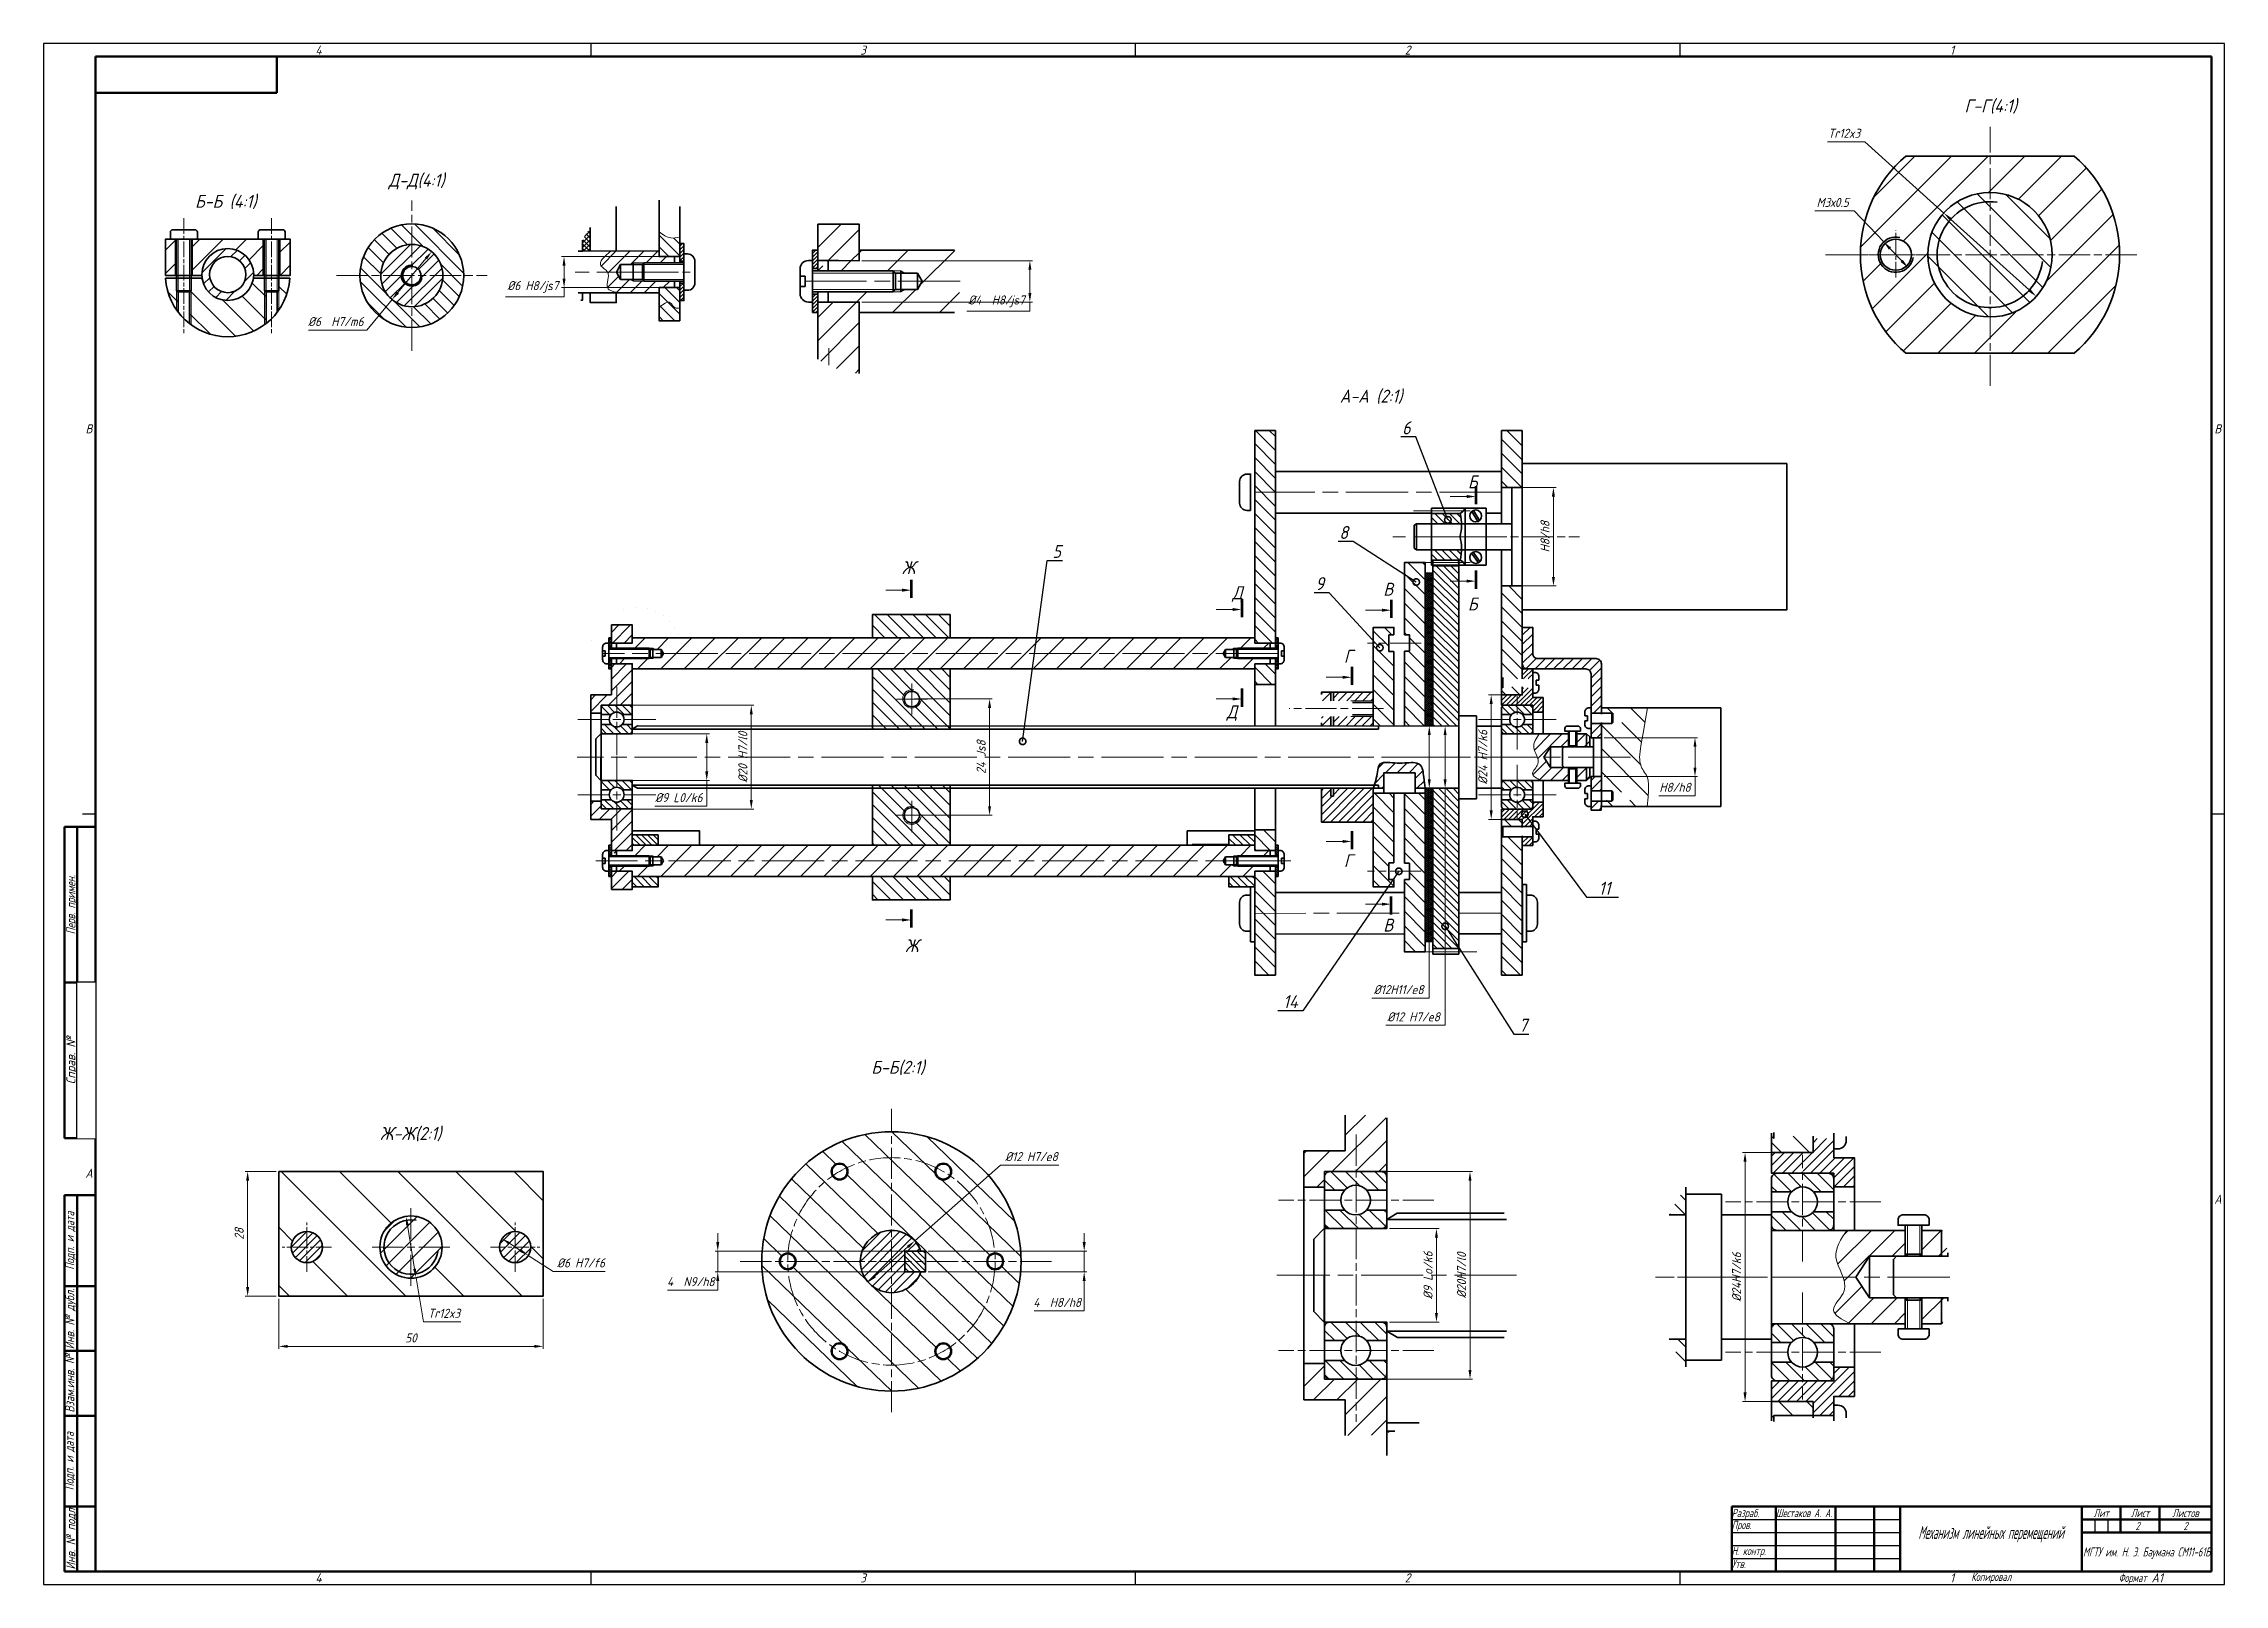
# Model space of a CAD drawing. Header units: millimetres. Extents: x -1043 to 2000, y -675 to 1302.
# Drawn here: x 0 to 841, y -675 to -81 of the extents above; entities that cross this region are included whole.
import ezdxf
from ezdxf import colors
from ezdxf.entities.mleader import LeaderData, LeaderLine
from ezdxf.enums import TextEntityAlignment as Align
from ezdxf.math import Vec2, Vec3

# ---------------------------------------------------------------- set-up
doc = ezdxf.new("R2010")
doc.units = ezdxf.units.MM
doc.set_wipeout_variables(frame=1)
doc.linetypes.add('AM_ISO08W050', pattern=[18, 12, -1.5, 3, -1.5])
doc.linetypes.add('AM_ISO08W050x2', pattern=[9, 6, -0.75, 1.5, -0.75])
doc.layers.get('0').update_dxf_attribs({"lineweight": 80})
for name, color, linetype, lineweight in [('AM_0', 7, 'Continuous', 35), ('AM_4', 3, 'Continuous', 15), ('AM_4N', 3, 'Continuous', 15), ('AM_5', 3, 'Continuous', 15), ('AM_6', 2, 'Continuous', 35), ('AM_7', 4, 'AM_ISO08W050', 15), ('AM_8', 1, 'Continuous', 15), ('AM_BOR', 7, 'Continuous', 35), ('основные', 7, 'Continuous', 35), ('оч жирные', 7, 'Continuous', 70), ('тонкие', 2, 'Continuous', 15)]:
    doc.layers.add(name, color=color, linetype=linetype, lineweight=lineweight)
doc.styles.add('ACGOSTTS', font='geniso.shx', dxfattribs={"oblique": 15})
doc.styles.get("Standard").update_dxf_attribs({"font": 'geniso.shx', "oblique": 15})
doc.dimstyles.new('AM_GOST$0', dxfattribs={"dimtxt": 3.5, "dimasz": 3.5, "dimexe": 1, "dimexo": 1, "dimgap": 1.5, "dimtad": 1, "dimtoh": 1, "dimtxsty": 'Standard', "dimcen": 0, "dimclrd": 256, "dimclre": 256, "dimclrt": 2, "dimadec": 0, "dimazin": 2, "dimtp": 0.1, "dimtm": 0.1, "dimtfac": 0.71, "dimtmove": 0, "dimatfit": 3, "dimfxl": 1, "dimtolj": 1, "dimlwd": -1, "dimlwe": -1, "dimarcsym": 1})
doc.dimstyles.new('AM_GOST$3', dxfattribs={"dimtxt": 3.5, "dimasz": 3.5, "dimexe": 1, "dimexo": 1, "dimgap": 1.5, "dimtad": 1, "dimtoh": 1, "dimtxsty": 'Standard', "dimcen": 0, "dimclrd": 256, "dimclre": 256, "dimclrt": 2, "dimadec": 0, "dimazin": 2, "dimtp": 0.1, "dimtm": 0.1, "dimtfac": 0.71, "dimtdec": 3, "dimtofl": 0, "dimtmove": 0, "dimatfit": 2, "dimfxl": 1, "dimtolj": 1, "dimlwd": -1, "dimlwe": -1, "dimarcsym": 1})
pattern_1 = [(315, (-148.3722, 257.1273), (0.7071068, 0.7071068), [])]
pattern_2 = [(45, (-198.74174, 257.1273), (-0.4490128, 0.4490128), [])]
pattern_3 = [(315, (-274.5766, 456.5883), (0.7071068, 0.7071068), [])]
pattern_4 = [(315, (-448.2175, 456.5965), (0.7071068, 0.7071068), [])]
pattern_5 = [(315, (-448.2175, 442.0965), (0.7071068, 0.7071068), [])]
pattern_6 = [(315, (-294.718, 1469.2134), (0.7071068, 0.7071068), [])]
pattern_7 = [(45, (-156.80394, -149.65452), (-0.1767767, 0.1767767), [])]
pattern_8 = [(45, (-156.80394, -109.66498), (-0.1767767, 0.1767767), [])]
pattern_9 = [(45, (-285.33583, -109.66498), (-0.1767767, 0.1767767), [])]
pattern_10 = [(45, (-285.34508, -149.65452), (-0.1767767, 0.1767767), [])]
pattern_11 = [(135, (-229.4589, -490.5489), (-1.122532, -1.122532), [])]
pattern_12 = [(45, (-229.4589, -490.5489), (-0.3535534, 0.3535534), [])]
pattern_13 = [(45, (-332.2357, -260.3908), (-0.3535534, 0.3535534), [])]
pattern_14 = [(315, (-650.5151, 912.1217), (1.4142136, 1.4142136), [])]
pattern_15 = [(315, (-650.5151, 883.1217), (1.4142136, 1.4142136), [])]
pattern_16 = [(315, (-398, 513.2), (1.4142136, 1.4142136), [])]
pattern_17 = [(315, (-650.4087, 912.122), (1.4142136, 1.4142136), [])]

msp = doc.modelspace()

# ---------------------------------------------------------------- texts
at = {"layer": 'AM_4', "color": 7, "char_height": 5, "attachment_point": 5}
for s, insert in [('Б-Б (4:1)', (70.269, -142.406)), ('A-А (2:1)', (511.931, -217.514))]:
    msp.add_mtext(s, dxfattribs=dict(at, insert=insert))
at = {"layer": 'основные', "char_height": 5}
for s, insert, attachment_point in [('Г-Г(4:1)', (740.792, -102.85), 1), ('Д-Д(4:1)', (133.024, -131.522), 1), ('Б', (549.274, -247.806), 1), ('Ж', (330.958, -280.857), 1), ('Д', (458.397, -290.558), 1), ('В', (516.643, -289.211), 1), ('Б', (549.274, -294.894), 1), ('Г', (501.454, -315.068), 1), ('Д', (456.25, -336.445), 1), ('Г', (501.454, -393.851), 1), ('В', (516.643, -423.707), 7), ('Ж', (332.232, -426.631), 1), ('Б-Б(2:1)', (319.182, -473.511), 1), ('Ж-Ж(2:1)', (129.73, -499.034), 1)]:
    msp.add_mtext(s, dxfattribs=dict(at, insert=insert, attachment_point=attachment_point))

# ---------------------------------------------------------------- blocks, each defined once
blk = doc.blocks.new('*D37')
at = {"layer": 'AM_5', "linetype": 'ByBlock', "transparency": 16777216}
for p, q in [((401.29, -543.41), (401.29, -539.91)), ((341.07, -546.91), (402.29, -546.91)), ((341.07, -554.91), (402.29, -554.91)), ((401.29, -546.91), (401.29, -554.91)), ((401.29, -558.41), (401.29, -569.91)), ((401.29, -569.91), (381.98, -569.91))]:
    blk.add_line(p, q, dxfattribs=at)
at = {"layer": 'AM_5', "transparency": 16777216}
for points in [[(400.7, -543.41), (401.87, -543.41), (401.29, -546.91)], [(400.7, -558.41), (401.87, -558.41), (401.29, -554.91)]]:
    blk.add_solid(points, dxfattribs=at)
at = {"layer": 'Defpoints', "color": 0, "transparency": 16777216}
for p in [(340.07, -546.91), (340.07, -554.91), (401.29, -554.91)]:
    blk.add_point(p, dxfattribs=at)
at = {"layer": 'AM_5', "color": 2, "transparency": 16777216, "insert": (390.88, -566.66), "char_height": 3.5, "attachment_point": 5}
blk.add_mtext('\\A1;4 {}{\\C2; H8/h8}', dxfattribs=at)
blk = doc.blocks.new('GENZOON8270P5')
at = {"layer": 'AM_8'}
h = blk.add_hatch(dxfattribs=at)
h.set_pattern_fill('ANSI31', color=256, scale=0.6, angle=270, style=0)
h.set_pattern_definition([(315, (-294.718, 1469.2134), (1.3470384, 1.3470384), [])])
h.paths.add_polyline_path([(51.63, 15.66), (51.63, 21.24), (51.63, 21.53), (51.63, 24.53), (51.63, 25.55), (51.63, 28.93), (51.63, 33.53), (47.63, 33.53), (47.63, 15.66), (47.85, 15.88), (47.85, 15.66)])
h.paths.add_polyline_path([(51.63, 52.53), (51.63, 63.53), (47.63, 63.53), (47.63, 52.53)])
h.paths.add_polyline_path([(51.63, 12.53), (51.63, 14.09), (47.85, 14.09), (47.85, 13.88), (47.63, 14.09), (47.63, 12.53)])
h.paths.add_polyline_path([(51.63, -41.47), (51.63, -21.76), (51.63, -16.26), (51.63, -14.82), (47.85, -14.82), (47.63, -14.61), (47.63, -20.19), (47.63, -41.47)])
h.paths.add_polyline_path([(51.63, -12.82), (51.63, -11.47), (47.63, -11.47), (47.63, -13.04), (47.85, -12.82)])
h.paths.add_polyline_path([(4.02, -41.47), (4.02, -29.58), (0.02, -29.58), (0.02, -35.04), (0.02, -41.47)])
h.paths.add_polyline_path([(4.02, -29.58), (4.02, -22.46), (4.02, -21.46), (2.02, -21.46), (0.02, -21.46), (0.02, -29.58)])
h.paths.add_polyline_path([(4.02, -17.46), (4.02, -16.46), (4.02, -13.47), (0.02, -13.47), (0.02, -17.46), (2.02, -17.46)])
h.paths.add_polyline_path([(4.02, 14.53), (4.02, 18.53), (2.02, 18.53), (0.02, 18.53), (0.02, 14.53)])
h.paths.add_polyline_path([(2.02, 22.53), (4.02, 22.53), (4.02, 23.53), (4.02, 51.59), (0.02, 51.59), (0.02, 46.09), (0.02, 22.53)])
h.paths.add_polyline_path([(4.02, 51.59), (4.02, 63.53), (0.02, 63.53), (0.02, 51.59)])
h = blk.add_hatch(dxfattribs=at)
h.set_pattern_fill('_U', color=256, angle=315, style=0, pattern_type=0)
h.set_pattern_definition(pattern_1)
h.paths.add_polyline_path([(39.63, 47.4), (34.13, 47.4), (34.13, 45.53), (39.92, 45.53)])
h = blk.add_hatch(dxfattribs=at)
h.set_pattern_fill('_U', color=256, scale=2, angle=315, style=0, pattern_type=0)
h.set_pattern_definition([(315, (-294.718, 1469.2134), (1.4142136, 1.4142136), [])])
h.paths.add_polyline_path([(32.88, 6.53), (32.88, 38.03), (30.88, 38.03), (28.88, 38.03), (28.88, 24.14), (29.88, 24.14), (29.88, 20.94), (28.88, 20.94), (28.88, 6.53)])
h.paths.add_polyline_path([(29.88, -19.88), (29.88, -23.08), (28.88, -23.08), (28.88, -36.97), (32.88, -36.97), (32.88, -6.43), (30.95, -6.43), (28.88, -6.43), (28.88, -19.88)])
h.paths.add_polyline_path([(26.88, 6.53), (26.88, 20.93), (25.88, 20.93), (25.88, 22.53), (22.88, 22.53), (22.88, 6.53)])
h.paths.add_polyline_path([(25.88, -21.47), (25.88, -19.86), (26.88, -19.86), (26.88, -6.43), (24.95, -6.43), (22.88, -6.43), (22.88, -11.97), (22.88, -21.47)])
h.paths.add_polyline_path([(25.88, 22.53), (25.88, 24.14), (26.88, 24.14), (26.88, 25.53), (22.88, 25.53), (22.88, 22.53)])
h.paths.add_polyline_path([(26.88, -24.47), (26.88, -23.08, -0.132971), (26.8, -23.06), (26.56, -23.06, -0.111081), (26.5, -23.08, -0.111081), (26.44, -23.06), (26.2, -23.06, -0.111081), (26.13, -23.08, -0.111081), (26.07, -23.06), (25.88, -23.06), (25.88, -21.47), (22.88, -21.47), (22.88, -24.47)])
h = blk.add_hatch(dxfattribs=at)
h.set_pattern_fill('_U', color=256, angle=315, style=0, pattern_type=0)
h.set_pattern_definition(pattern_1)
h.paths.add_polyline_path([(39.63, 40.53), (34.13, 40.53), (34.13, 38.65), (39.63, 38.65)])
h = blk.add_hatch(dxfattribs=at)
h.set_pattern_fill('_U', color=256, angle=315, style=0, pattern_type=0)
h.set_pattern_definition(pattern_1)
h.paths.add_polyline_path([(34.13, 38.65), (39.63, 38.65), (39.92, 40.53), (34.13, 40.53)])
h = blk.add_hatch(dxfattribs=at)
h.set_pattern_fill('ANSI37', color=256, scale=0.091, angle=270, style=0)
h.set_pattern_definition([(315, (-294.718, 1469.2134), (0.204300827, 0.204300827), []), (45, (-294.718, 1469.2134), (-0.204300827, 0.204300827), [])])
h.paths.add_polyline_path([(34.38, 6.53), (34.38, 36.03), (32.88, 36.03), (32.88, 6.53)])
h.paths.add_polyline_path([(34.38, -34.97), (34.38, -5.47), (32.88, -5.47), (32.88, -34.97)])
h = blk.add_hatch(dxfattribs=at)
h.set_pattern_fill('_U', color=256, angle=315, style=0, pattern_type=0)
h.set_pattern_definition(pattern_1)
h.paths.add_polyline_path([(34.38, 37.4), (34.38, 8.53), (34.38, 8.53), (34.38, 6.53), (39.38, 6.53), (39.38, 37.4)])
h = blk.add_hatch(dxfattribs=at)
h.set_pattern_fill('ANSI31', color=256, scale=0.55, angle=90)
h.set_pattern_definition([(135, (-233.4974, 178.757), (-1.234785, -1.234785), [])])
h.paths.add_polyline_path([(-58.7, -5.47), (-73.7, -5.47), (-73.7, -16.46), (-58.7, -16.46)])
h.paths.add_polyline_path([(-66.07, -8.91), (-66.07, -9.18, -0.414214), (-64.59, -10.66, -0.414214), (-66.07, -12.14), (-66.07, -12.43, -0.988798)], flags=16)
h.paths.add_polyline_path([(-58.7, 17.53), (-73.7, 17.53), (-73.7, 6.53), (-58.7, 6.53)])
h.paths.add_polyline_path([(-66.07, 13.52), (-66.07, 13.21, -0.414214), (-64.59, 11.73, -0.414214), (-66.07, 10.25), (-66.07, 9.99, -1.003639)], flags=16)
h.paths.add_polyline_path([(-58.7, -22.46), (-73.7, -22.46), (-73.7, -26.97), (-58.7, -26.97)])
h.paths.add_polyline_path([(-58.7, 28.03), (-73.7, 28.03), (-73.7, 23.53), (-58.7, 23.53)])
h.paths.add_polyline_path([(-58.7, -4.85), (-73.7, -4.85), (-73.7, -5.47), (-58.7, -5.47)])
h.paths.add_polyline_path([(-58.7, 6.53), (-73.7, 6.53), (-73.7, 5.92), (-58.7, 5.92)])
h = blk.add_hatch(dxfattribs=at)
h.set_pattern_fill('ANSI31', color=256, scale=0.4, angle=360)
h.set_pattern_definition([(45, (-294.718, 1469.2134), (-0.8980256, 0.8980256), [])])
h.paths.add_polyline_path([(53.63, 21.53), (53.63, 25.55), (51.63, 25.55), (51.63, 21.53)])
edge = h.paths.add_edge_path()
edge.add_arc((63.88, 16.53), 1, 0, 90, ccw=False)
edge.add_line((64.88, 16.53), (64.88, 9.17))
edge.add_line((64.88, 9.17), (65.04, 9.17))
edge.add_line((65.04, 9.17), (66.88, 9.17))
edge.add_line((66.88, 9.17), (66.88, 18.53))
edge.add_arc((65.88, 18.53), 1, 0, 90)
edge.add_line((65.88, 19.53), (64.88, 19.53))
edge.add_line((64.88, 19.53), (54.63, 19.53))
edge.add_arc((54.63, 20.53), 1, 180, 270, ccw=False)
edge.add_line((53.63, 20.53), (53.63, 21.53))
edge.add_line((53.63, 21.53), (51.63, 21.53))
edge.add_line((51.63, 21.53), (51.63, 18.53))
edge.add_arc((52.63, 18.53), 1, 180, 270)
edge.add_line((52.63, 17.53), (63.88, 17.53))
h.paths.add_polyline_path([(66.88, 4.28), (66.88, 7.03), (64.91, 7.03), (64.88, 6.98), (64.88, 4.28)])
h.paths.add_polyline_path([(66.88, -5.97), (66.88, -3.22), (64.88, -3.22), (64.88, -5.92), (64.91, -5.97)])
h.paths.add_polyline_path([(66.82, -9.67), (66.87, -7.97), (64.91, -7.97), (64.88, -8.02), (64.88, -9.67)])
h = blk.add_hatch(dxfattribs=at)
h.set_pattern_fill('_U', color=256, scale=0.25, angle=45, style=0, pattern_type=0)
h.set_pattern_definition(pattern_9)
h.paths.add_polyline_path([(-124.51, 23.53), (-124.51, 22.53), (-124.51, 21.77), (-124.01, 21.77), (-124.01, 23.53)])
h = blk.add_hatch(dxfattribs=at)
h.set_pattern_fill('ANSI31', color=256, style=0)
h.set_pattern_definition([(45, (-156.804, -149.6545), (-2.245064, 2.245064), [])])
edge = h.paths.add_edge_path()
edge.add_line((-110.3, 20.53), (-113.96, 20.53))
edge.add_line((-113.96, 20.53), (-114.41, 19.75))
edge.add_line((-114.41, 19.75), (-115.61, 19.75))
edge.add_line((-115.61, 19.75), (-116.01, 19.53))
edge.add_line((-116.01, 19.53), (-116.74, 19.53))
edge.add_line((-116.74, 19.53), (-116.74, 19.53))
edge.add_line((-116.74, 19.53), (-123.01, 19.53))
edge.add_line((-123.01, 19.53), (-123.01, 18.53))
edge.add_line((-123.01, 18.53), (-122.01, 18.53))
edge.add_line((-122.01, 18.53), (-120.01, 18.53))
edge.add_line((-120.01, 18.53), (-120.01, 17.54))
edge.add_line((-120.01, 17.54), (-110.82, 17.54))
edge.add_arc((-119.22, 20.53), 8.92, 340.3927, 360)
edge = h.paths.add_edge_path()
edge.add_line((-110.82, 23.53), (-120.01, 23.53))
edge.add_line((-120.01, 23.53), (-120.01, 22.52))
edge.add_line((-120.01, 22.52), (-123.01, 22.53))
edge.add_line((-123.01, 22.53), (-123.01, 21.53))
edge.add_line((-123.01, 21.53), (-116.74, 21.53))
edge.add_line((-116.74, 21.53), (-116.01, 21.53))
edge.add_line((-116.01, 21.53), (-115.61, 21.31))
edge.add_line((-115.61, 21.31), (-114.41, 21.31))
edge.add_line((-114.41, 21.31), (-113.96, 20.53))
edge.add_line((-113.96, 20.53), (-110.3, 20.53))
edge.add_arc((-119.22, 20.53), 8.92, 360, 379.6314)
edge = h.paths.add_edge_path()
edge.add_line((0.02, 23.53), (-110.82, 23.53))
edge.add_arc((-119.22, 20.53), 8.92, 0, 19.6314, ccw=False)
edge.add_line((-110.3, 20.53), (-6.03, 20.53))
edge.add_line((-6.03, 20.53), (-5.58, 21.31))
edge.add_line((-5.58, 21.31), (-4.38, 21.31))
edge.add_line((-4.38, 21.31), (-3.98, 21.53))
edge.add_line((-3.98, 21.53), (-3.25, 21.53))
edge.add_line((-3.25, 21.53), (-3.25, 21.53))
edge.add_line((-3.25, 21.53), (3.02, 21.53))
edge.add_line((3.02, 21.53), (3.02, 22.52))
edge.add_line((3.02, 22.52), (0.02, 22.53))
edge.add_line((0.02, 22.53), (0.02, 23.53))
edge = h.paths.add_edge_path()
edge.add_line((3.02, 19.53), (-3.25, 19.53))
edge.add_line((-3.25, 19.53), (-3.98, 19.53))
edge.add_line((-3.98, 19.53), (-4.38, 19.75))
edge.add_line((-4.38, 19.75), (-5.58, 19.75))
edge.add_line((-5.58, 19.75), (-6.03, 20.53))
edge.add_line((-6.03, 20.53), (-110.3, 20.53))
edge.add_arc((-119.22, 20.53), 8.92, -19.6308, 0, ccw=False)
edge.add_line((-110.82, 17.53), (0.02, 17.53))
edge.add_line((0.02, 17.53), (0.02, 18.53))
edge.add_line((0.02, 18.53), (3.02, 18.53))
edge.add_line((3.02, 18.53), (3.02, 19.53))
h = blk.add_hatch(dxfattribs=at)
h.set_pattern_fill('_U', color=256, scale=0.25, angle=45, style=0, pattern_type=0)
h.set_pattern_definition(pattern_8)
h.paths.add_polyline_path([(4.02, 23.53), (4.02, 22.53), (4.02, 21.77), (4.52, 21.77), (4.52, 23.53)])
h = blk.add_hatch(dxfattribs=at)
h.set_pattern_fill('_U', color=256, scale=0.25, angle=45, style=0, pattern_type=0)
h.set_pattern_definition(pattern_9)
h.paths.add_polyline_path([(-124.51, 19.29), (-124.51, 18.53), (-124.51, 17.53), (-124.01, 17.53), (-124.01, 19.29)])
h = blk.add_hatch(dxfattribs=at)
h.set_pattern_fill('_U', color=256, scale=0.25, angle=45, style=0, pattern_type=0)
h.set_pattern_definition(pattern_8)
h.paths.add_polyline_path([(4.02, 19.29), (4.02, 18.53), (4.02, 17.53), (4.52, 17.53), (4.52, 19.29)])
h = blk.add_hatch(dxfattribs=at)
h.set_pattern_fill('ANSI31', color=256, scale=0.2, angle=360, style=0)
h.set_pattern_definition(pattern_2)
h.paths.add_polyline_path([(53.63, 15.66), (53.63, 17.53), (51.63, 17.53), (51.63, 15.66)])
h.paths.add_polyline_path([(53.13, 10.53, -0.414214), (53.63, 10.03), (53.63, 9.23), (55.63, 9.23), (55.63, 12.03), (53.63, 12.03), (53.63, 12.53), (53.63, 13.88), (51.63, 13.88), (51.63, 12.53), (50.68, 12.53), (50.68, 10.53)])
h.paths.add_polyline_path([(53.63, 15.88), (53.63, 17.53), (51.63, 17.53), (51.63, 15.88)], flags=16)
h.paths.add_polyline_path([(50.63, 10.53), (50.63, 12.53), (47.63, 12.53), (47.63, 10.53)])
h.paths.add_polyline_path([(53.63, -12.82), (53.63, -11.47), (53.63, -10.97), (55.63, -10.97), (55.63, -8.17), (53.63, -8.17), (53.63, -8.97, -0.414214), (53.13, -9.47), (50.68, -9.47), (50.68, -11.47), (51.63, -11.47), (51.63, -12.82)])
h.paths.add_polyline_path([(53.63, -16.47), (53.63, -14.82), (51.63, -14.82), (51.63, -16.47)])
h.paths.add_polyline_path([(50.63, -11.47), (50.63, -9.47), (47.63, -9.47), (47.63, -11.47)])
h = blk.add_hatch(dxfattribs=at)
h.set_pattern_fill('ANSI31', color=256, scale=0.2, angle=360, style=0)
h.set_pattern_definition(pattern_2)
h.paths.add_polyline_path([(53.63, 16.88), (53.63, 17.53), (51.63, 17.53), (51.63, 15.88), (53.63, 15.88)])
h = blk.add_hatch(dxfattribs=at)
h.set_pattern_fill('_U', color=256, scale=1.1, angle=405, style=0, pattern_type=0)
h.set_pattern_definition([(45, (-294.718, 1469.2134), (-0.77781746, 0.77781746), [])])
h.paths.add_polyline_path([(22.88, -11.97), (22.88, -5.47), (15.19, -5.47), (15.19, -6.97), (14.69, -6.97), (14.69, -5.47), (12.88, -5.47), (12.88, -11.97)])
h.paths.add_polyline_path([(22.88, 6.53), (22.88, 8.39), (20.58, 8.39), (15.19, 8.39), (15.19, 6.53)])
h.paths.add_polyline_path([(20.58, 11.39), (22.88, 11.39), (22.88, 13.03), (15.19, 13.03), (15.19, 11.39)])
h.paths.add_polyline_path([(14.13, 11.39), (14.69, 11.39), (14.69, 13.03), (12.88, 13.03), (12.88, 11.39), (13.83, 11.39)])
h.paths.add_polyline_path([(14.69, 6.53), (14.69, 8.39), (14.13, 8.39), (13.83, 8.39), (12.88, 8.39), (12.88, 7.14), (12.88, 6.53)])
h = blk.add_hatch(dxfattribs=at)
h.set_pattern_fill('_U', color=256, angle=315, style=0, pattern_type=0)
h.set_pattern_definition(pattern_4)
edge = h.paths.add_edge_path()
edge.add_line((-126.01, 10.04), (-126.01, 8.74))
edge.add_line((-126.01, 8.74), (-124.08, 8.74))
edge.add_arc((-123.01, 7.79), 1.43, 402.0077, 497.9923, ccw=False)
edge.add_line((-121.95, 8.74), (-120.01, 8.74))
edge.add_line((-120.01, 8.74), (-120.01, 10.04))
edge.add_arc((-120.51, 10.04), 0.5, 360, 450)
edge.add_line((-120.51, 10.54), (-125.51, 10.54))
edge.add_arc((-125.51, 10.04), 0.5, 450, 540)
h = blk.add_hatch(dxfattribs=at)
h.set_pattern_fill('_U', color=256, angle=315, style=0, pattern_type=0)
h.set_pattern_definition(pattern_3)
edge = h.paths.add_edge_path()
edge.add_line((47.63, 10.03), (47.63, 8.73))
edge.add_line((47.63, 8.73), (49.57, 8.73))
edge.add_arc((50.63, 7.78), 1.43, 402.0077, 497.9923, ccw=False)
edge.add_line((51.69, 8.73), (53.63, 8.73))
edge.add_line((53.63, 8.73), (53.63, 10.03))
edge.add_arc((53.13, 10.03), 0.5, 360, 450)
edge.add_line((53.13, 10.53), (48.13, 10.53))
edge.add_arc((48.13, 10.03), 0.5, 450, 540)
h = blk.add_hatch(dxfattribs=at)
h.set_pattern_fill('ANSI31', color=256, angle=270)
h.set_pattern_definition([(315, (-294.718, 1469.2134), (2.245064, 2.245064), [])])
h.paths.add_polyline_path([(72.48, -6.19), (72.93, -6.97), (72.48, -7.76), (66.88, -7.76), (66.88, -8.97), (75.68, -8.97), (75.88, -7.2), (75.97, -5.81), (75.97, -4.75), (75.89, -3.96), (75.76, -3.39), (75.59, -2.97), (75.4, -2.66), (75.21, -2.4), (75.02, -2.13), (74.85, -1.86), (74.7, -1.58), (74.56, -1.28), (74.45, -0.96), (74.36, -0.63), (74.3, -0.27), (74.26, 0.11), (74.25, 0.53), (74.29, 1.04), (74.37, 1.72), (74.5, 2.64), (74.7, 3.85), (74.97, 5.45), (75.32, 7.48), (75.76, 10.03), (66.88, 10.03), (66.88, 8.81), (72.48, 8.81), (72.93, 8.03), (72.48, 7.24), (69.1, 7.24), (68.88, 7.03), (66.88, 7.03), (66.88, -5.97), (68.88, -5.97), (69.1, -6.19)])
h = blk.add_hatch(dxfattribs=at)
h.set_pattern_fill('_U', color=256, angle=315, style=0, pattern_type=0)
h.set_pattern_definition(pattern_4)
edge = h.paths.add_edge_path()
edge.add_line((-120.01, 5.54), (-120.01, 6.83))
edge.add_line((-120.01, 6.83), (-121.95, 6.83))
edge.add_arc((-123.01, 7.79), 1.43, 222.0077, 317.9923, ccw=False)
edge.add_line((-124.08, 6.83), (-126.01, 6.83))
edge.add_line((-126.01, 6.83), (-126.01, 5.54))
edge.add_arc((-125.51, 5.54), 0.5, 540, 630)
edge.add_line((-125.51, 5.04), (-120.51, 5.04))
edge.add_arc((-120.51, 5.54), 0.5, 270, 360)
h = blk.add_hatch(dxfattribs=at)
h.set_pattern_fill('_U', color=256, angle=315, style=0, pattern_type=0)
h.set_pattern_definition(pattern_3)
edge = h.paths.add_edge_path()
edge.add_line((53.63, 5.53), (53.63, 6.82))
edge.add_line((53.63, 6.82), (51.69, 6.82))
edge.add_arc((50.63, 7.78), 1.43, 222.0077, 317.9923, ccw=False)
edge.add_line((49.57, 6.82), (47.63, 6.82))
edge.add_line((47.63, 6.82), (47.63, 5.53))
edge.add_arc((48.13, 5.53), 0.5, 540, 630)
edge.add_line((48.13, 5.03), (53.13, 5.03))
edge.add_arc((53.13, 5.53), 0.5, 270, 360)
h = blk.add_hatch(dxfattribs=at)
h.set_pattern_fill('ANSI31', color=256, scale=0.5, style=0)
h.set_pattern_definition([(45, (-156.804, -149.6545), (-1.122532, 1.122532), [])])
edge = h.paths.add_edge_path()
edge.add_line((60.53, 4.65), (60.53, 4.87))
edge.add_line((60.53, 4.87), (60.53, 5.03))
edge.add_line((60.53, 5.03), (54.9, 5.03))
edge.add_spline(control_points=[(54.9, 5.03), (54.32, 4.18), (53.34, 2.74), (54.29, 1.17), (54.53, 0.53)], knot_values=[0, 0, 0, 0, 2.795877, 4.763535, 4.763535, 4.763535, 4.763535], degree=3, periodic=0)
edge.add_line((54.53, 0.53), (55.77, 0.53))
edge.add_line((55.77, 0.53), (57.08, 2.53))
edge.add_line((57.08, 2.53), (59.68, 2.53))
edge.add_line((59.68, 2.53), (60.53, 2.53))
edge.add_line((60.53, 2.53), (60.53, 2.74))
edge.add_line((60.53, 2.74), (60.53, 4.65))
edge = h.paths.add_edge_path()
edge.add_line((60.53, -1.69), (60.53, -1.47))
edge.add_line((60.53, -1.47), (59.68, -1.47))
edge.add_line((59.68, -1.47), (57.08, -1.47))
edge.add_line((57.08, -1.47), (55.77, 0.53))
edge.add_line((55.77, 0.53), (54.53, 0.53))
edge.add_spline(control_points=[(54.53, 0.53), (54.69, 0.08), (54.92, -1.05), (52.81, -2.74), (54.41, -3.56), (55.21, -3.97)], knot_values=[4.763535, 4.763535, 4.763535, 4.763535, 6.139018, 8.229093, 10.320037, 10.320037, 10.320037, 10.320037], degree=3, periodic=0)
edge.add_line((55.21, -3.97), (60.53, -3.97))
edge.add_line((60.53, -3.97), (60.53, -3.81))
edge.add_line((60.53, -3.81), (60.53, -3.6))
edge.add_line((60.53, -3.6), (60.53, -1.69))
h.paths.add_polyline_path([(64.03, 5.03), (62.13, 5.03), (62.13, 4.87), (62.13, 4.65), (62.13, 2.74), (62.13, 2.53), (64.03, 2.53)])
h.paths.add_polyline_path([(64.03, -1.47), (62.13, -1.47), (62.13, -1.69), (62.13, -3.6), (62.13, -3.81), (62.13, -3.97), (64.03, -3.97)])
h.paths.add_polyline_path([(64.63, 4.43), (64.03, 5.03), (64.03, 2.53), (64.63, 2.53)])
h.paths.add_polyline_path([(64.63, -1.47), (64.03, -1.47), (64.03, -3.97), (64.63, -3.37)])
h = blk.add_hatch(dxfattribs=at)
h.set_pattern_fill('_U', color=256, angle=315, style=0, pattern_type=0)
h.set_pattern_definition(pattern_5)
edge = h.paths.add_edge_path()
edge.add_line((-126.01, -4.46), (-126.01, -5.76))
edge.add_line((-126.01, -5.76), (-124.08, -5.76))
edge.add_arc((-123.01, -6.71), 1.43, 402.0077, 497.9923, ccw=False)
edge.add_line((-121.95, -5.76), (-120.01, -5.76))
edge.add_line((-120.01, -5.76), (-120.01, -4.46))
edge.add_arc((-120.51, -4.46), 0.5, 360, 450)
edge.add_line((-120.51, -3.96), (-125.51, -3.96))
edge.add_arc((-125.51, -4.46), 0.5, 450, 540)
h = blk.add_hatch(dxfattribs=at)
h.set_pattern_fill('_U', color=256, scale=1.6, angle=405, style=0, pattern_type=0)
h.set_pattern_definition([(45, (-294.718, 1469.2134), (-1.1313708, 1.1313708), [])])
edge = h.paths.add_edge_path()
edge.add_spline(control_points=[(32.88, -5.47), (32.79, -4.78), (32.58, -3.3), (32.34, -0.21), (29.15, -0.63), (26.84, -0.66), (23.88, -0.16), (23.71, -2.79), (23.35, -4.05), (23.09, -4.86)], knot_values=[0, 0, 0, 0, 2.179319, 4.676193, 7.613719, 9.584309, 12.59141, 13.924973, 16.562175, 16.562175, 16.562175, 16.562175], degree=3, periodic=0)
edge.add_spline(control_points=[(23.09, -4.86), (23.02, -5.06), (22.95, -5.27), (22.88, -5.47)], knot_values=[16.562175, 16.562175, 16.562175, 16.562175, 17.230365, 17.230365, 17.230365, 17.230365], degree=3, periodic=0)
edge.add_line((22.88, -5.47), (23.88, -5.47))
edge.add_line((23.88, -5.47), (24.95, -5.47))
edge.add_line((24.95, -5.47), (24.95, -2.47))
edge.add_line((24.95, -2.47), (30.95, -2.47))
edge.add_line((30.95, -2.47), (30.95, -5.47))
edge.add_line((30.95, -5.47), (32.88, -5.47))
h = blk.add_hatch(dxfattribs=at)
h.set_pattern_fill('_U', color=256, angle=315, style=0, pattern_type=0)
h.set_pattern_definition(pattern_3)
edge = h.paths.add_edge_path()
edge.add_arc((53.13, -4.47), 0.5, 360, 450)
edge.add_line((53.13, -3.97), (48.13, -3.97))
edge.add_arc((48.13, -4.47), 0.5, 450, 540)
edge.add_line((47.63, -4.47), (47.63, -5.77))
edge.add_line((47.63, -5.77), (49.57, -5.77))
edge.add_arc((50.63, -6.72), 1.43, 402.0077, 497.9923, ccw=False)
edge.add_line((51.69, -5.77), (53.63, -5.77))
edge.add_line((53.63, -5.77), (53.63, -4.47))
h = blk.add_hatch(dxfattribs=at)
h.set_pattern_fill('_U', color=256, angle=315, style=0, pattern_type=0)
h.set_pattern_definition(pattern_5)
edge = h.paths.add_edge_path()
edge.add_line((-120.01, -8.96), (-120.01, -7.67))
edge.add_line((-120.01, -7.67), (-121.95, -7.67))
edge.add_arc((-123.01, -6.71), 1.43, 222.0077, 317.9923, ccw=False)
edge.add_line((-124.08, -7.67), (-126.01, -7.67))
edge.add_line((-126.01, -7.67), (-126.01, -8.96))
edge.add_arc((-125.51, -8.96), 0.5, 540, 630)
edge.add_line((-125.51, -9.46), (-120.51, -9.46))
edge.add_arc((-120.51, -8.96), 0.5, 270, 360)
h = blk.add_hatch(dxfattribs=at)
h.set_pattern_fill('_U', color=256, angle=315, style=0, pattern_type=0)
h.set_pattern_definition(pattern_1)
h.paths.add_polyline_path([(34.38, -36.35), (39.38, -36.35), (39.38, -5.47), (34.38, -5.47)])
h = blk.add_hatch(dxfattribs=at)
h.set_pattern_fill('_U', color=256, angle=315, style=0, pattern_type=0)
h.set_pattern_definition(pattern_3)
edge = h.paths.add_edge_path()
edge.add_line((49.57, -7.68), (47.63, -7.68))
edge.add_line((47.63, -7.68), (47.63, -8.97))
edge.add_arc((48.13, -8.97), 0.5, 540, 630)
edge.add_line((48.13, -9.47), (53.13, -9.47))
edge.add_arc((53.13, -8.97), 0.5, 270, 360)
edge.add_line((53.63, -8.97), (53.63, -7.68))
edge.add_line((53.63, -7.68), (51.69, -7.68))
edge.add_arc((50.63, -6.72), 1.43, 222.0077, 317.9923, ccw=False)
h = blk.add_hatch(dxfattribs=at)
h.set_pattern_fill('_U', color=256, scale=0.25, angle=45, style=0, pattern_type=0)
h.set_pattern_definition(pattern_10)
h.paths.add_polyline_path([(-124.52, -16.46), (-124.52, -17.46), (-124.52, -18.22), (-124.02, -18.22), (-124.02, -16.46)])
h = blk.add_hatch(dxfattribs=at)
h.set_pattern_fill('ANSI31', color=256, style=0)
h.set_pattern_definition([(45, (-156.804, -189.644), (-2.245064, 2.245064), [])])
edge = h.paths.add_edge_path()
edge.add_line((-110.3, -19.46), (-113.96, -19.46))
edge.add_line((-113.96, -19.46), (-114.41, -20.24))
edge.add_line((-114.41, -20.24), (-115.61, -20.24))
edge.add_line((-115.61, -20.24), (-116.01, -20.46))
edge.add_line((-116.01, -20.46), (-116.74, -20.46))
edge.add_line((-116.74, -20.46), (-116.74, -20.46))
edge.add_line((-116.74, -20.46), (-123.01, -20.46))
edge.add_line((-123.01, -20.46), (-123.01, -21.46))
edge.add_line((-123.01, -21.46), (-122.01, -21.46))
edge.add_line((-122.01, -21.46), (-120.01, -21.46))
edge.add_line((-120.01, -21.46), (-120.01, -22.45))
edge.add_line((-120.01, -22.45), (-110.82, -22.45))
edge.add_arc((-119.22, -19.46), 8.92, 340.3927, 360)
edge = h.paths.add_edge_path()
edge.add_line((-110.82, -16.46), (-120.01, -16.46))
edge.add_line((-120.01, -16.46), (-120.01, -17.47))
edge.add_line((-120.01, -17.47), (-123.51, -17.46))
edge.add_line((-123.51, -17.46), (-123.51, -18.46))
edge.add_line((-123.51, -18.46), (-116.74, -18.46))
edge.add_line((-116.74, -18.46), (-116.01, -18.46))
edge.add_line((-116.01, -18.46), (-115.61, -18.68))
edge.add_line((-115.61, -18.68), (-114.41, -18.68))
edge.add_line((-114.41, -18.68), (-113.96, -19.46))
edge.add_line((-113.96, -19.46), (-110.3, -19.46))
edge.add_arc((-119.22, -19.46), 8.92, 360, 379.6314)
edge = h.paths.add_edge_path()
edge.add_line((0.02, -16.46), (-110.82, -16.46))
edge.add_arc((-119.22, -19.46), 8.92, 0, 19.6314, ccw=False)
edge.add_line((-110.3, -19.46), (-6.03, -19.46))
edge.add_line((-6.03, -19.46), (-5.58, -18.68))
edge.add_line((-5.58, -18.68), (-4.38, -18.68))
edge.add_line((-4.38, -18.68), (-3.98, -18.46))
edge.add_line((-3.98, -18.46), (-3.25, -18.46))
edge.add_line((-3.25, -18.46), (-3.25, -18.46))
edge.add_line((-3.25, -18.46), (3.02, -18.46))
edge.add_line((3.02, -18.46), (3.02, -17.47))
edge.add_line((3.02, -17.47), (0.02, -17.46))
edge.add_line((0.02, -17.46), (0.02, -16.46))
edge = h.paths.add_edge_path()
edge.add_line((3.02, -20.46), (-3.25, -20.46))
edge.add_line((-3.25, -20.46), (-3.98, -20.46))
edge.add_line((-3.98, -20.46), (-4.38, -20.24))
edge.add_line((-4.38, -20.24), (-5.58, -20.24))
edge.add_line((-5.58, -20.24), (-6.03, -19.46))
edge.add_line((-6.03, -19.46), (-110.3, -19.46))
edge.add_arc((-119.22, -19.46), 8.92, -19.6308, 0, ccw=False)
edge.add_line((-110.82, -22.46), (0.02, -22.45))
edge.add_line((0.02, -22.45), (0.02, -21.46))
edge.add_line((0.02, -21.46), (3.02, -21.46))
edge.add_line((3.02, -21.46), (3.02, -20.46))
h = blk.add_hatch(dxfattribs=at)
h.set_pattern_fill('_U', color=256, scale=0.8, angle=315, style=0, pattern_type=0)
h.set_pattern_definition([(315, (-294.718, 1469.2134), (0.56568542, 0.56568542), [])])
h.paths.add_polyline_path([(-120.01, -15.68), (-120.01, -15.83), (-120.01, -16.46), (-120.01, -16.46), (-115.01, -16.46), (-115.01, -14.47), (-120.01, -14.47)])
h = blk.add_hatch(dxfattribs=at)
h.set_pattern_fill('_U', color=256, angle=315, style=0, pattern_type=0)
h.set_pattern_definition(pattern_6)
h.paths.add_polyline_path([(0.02, -14.46), (-4.98, -14.46), (-4.98, -16.46), (0.02, -16.46)])
h = blk.add_hatch(dxfattribs=at)
h.set_pattern_fill('_U', color=256, scale=0.25, angle=45, style=0, pattern_type=0)
h.set_pattern_definition(pattern_7)
h.paths.add_polyline_path([(4.02, -16.46), (4.02, -17.46), (4.02, -18.22), (4.52, -18.22), (4.52, -16.46)])
h = blk.add_hatch(dxfattribs=at)
h.set_pattern_fill('_U', color=256, scale=0.25, angle=45, style=0, pattern_type=0)
h.set_pattern_definition(pattern_10)
h.paths.add_polyline_path([(-124.52, -20.7), (-124.52, -21.46), (-124.52, -22.46), (-124.02, -22.46), (-124.02, -20.7)])
h = blk.add_hatch(dxfattribs=at)
h.set_pattern_fill('_U', color=256, scale=0.25, angle=45, style=0, pattern_type=0)
h.set_pattern_definition(pattern_7)
h.paths.add_polyline_path([(4.02, -20.7), (4.02, -21.46), (4.02, -22.46), (4.52, -22.46), (4.52, -20.7)])
h = blk.add_hatch(dxfattribs=at)
h.set_pattern_fill('_U', color=256, angle=315, style=0, pattern_type=0)
h.set_pattern_definition([(315, (-294.718, 1429.1997), (0.7071068, 0.7071068), [])])
h.paths.add_polyline_path([(-120.01, -23.26), (-120.01, -24.47), (-115.01, -24.47), (-115.01, -22.48), (-120.01, -22.48)])
h = blk.add_hatch(dxfattribs=at)
h.set_pattern_fill('_U', color=256, angle=315, style=0, pattern_type=0)
h.set_pattern_definition(pattern_6)
h.paths.add_polyline_path([(-4.98, -24.46), (0.02, -24.46), (0.02, -22.46), (-4.98, -22.46)])
at = {"layer": 'AM_0'}
for p, q in [((39.63, 48.53), (34.13, 48.53)), ((34.13, 37.53), (34.13, 48.53)), ((40.63, 37.53), (40.63, 48.53)), ((31.21, 45.53), (30.8, 45.26)), ((30.8, 40.79), (30.8, 45.26)), ((34.13, 45.53), (31.21, 45.53)), ((34.13, 40.53), (34.13, 45.53)), ((49.63, 45.53), (39.63, 45.53)), ((49.63, 40.53), (49.63, 45.53)), ((49.63, 45.53), (49.63, 40.53)), ((31.21, 40.53), (30.8, 40.79)), ((34.13, 40.53), (31.21, 40.53)), ((39.38, 38.53), (34.38, 38.53)), ((34.38, 6.53), (34.38, 38.53)), ((39.38, -37.47), (39.38, 38.53)), ((49.63, 40.53), (39.63, 40.53)), ((39.63, 37.53), (34.13, 37.53)), ((39.38, 37.4), (34.38, 37.4)), ((-116.51, 21.31), (-114.41, 21.31)), ((-116.01, 19.53), (-116.01, 21.53)), ((-113.96, 20.53), (-114.41, 21.31)), ((-114.41, 19.75), (-114.41, 21.31)), ((-6.03, 20.53), (-5.58, 21.31)), ((-3.48, 21.31), (-5.58, 21.31)), ((-5.58, 21.31), (-5.58, 19.75)), ((-3.98, 21.53), (-3.98, 19.53)), ((-116.51, 19.75), (-114.41, 19.75)), ((-113.96, 20.53), (-114.41, 19.75)), ((-6.03, 20.53), (-5.58, 19.75)), ((-3.48, 19.75), (-5.58, 19.75)), ((42.82, 8.53), (39.38, 8.53)), ((39.38, -7.47), (39.38, 8.53)), ((42.82, -7.47), (42.82, 8.53)), ((39.38, -5.47), (39.38, 6.53)), ((47.63, 6.53), (42.82, 6.53)), ((34.38, -37.47), (34.38, -5.47)), ((42.82, -7.47), (39.38, -7.47)), ((47.63, -5.47), (42.82, -5.47)), ((-116.51, -18.68), (-114.41, -18.68)), ((-116.51, -20.24), (-114.41, -20.24)), ((-116.01, -20.46), (-116.01, -18.46)), ((-113.96, -19.46), (-114.41, -18.68)), ((-114.41, -20.24), (-114.41, -18.68)), ((-113.96, -19.46), (-114.41, -20.24)), ((-6.03, -19.46), (-5.58, -18.68)), ((-6.03, -19.46), (-5.58, -20.24)), ((-3.48, -18.68), (-5.58, -18.68)), ((-5.58, -18.68), (-5.58, -20.24)), ((-3.48, -20.24), (-5.58, -20.24)), ((-3.98, -18.46), (-3.98, -20.46)), ((39.38, -36.35), (34.38, -36.35)), ((39.38, -37.47), (34.38, -37.47))]:
    blk.add_line(p, q, dxfattribs=at)
at = {"layer": 'AM_4'}
for p, q in [((-116.51, 21.31), (-124.51, 21.31)), ((-116.01, 21.53), (-116.74, 21.53)), ((-116.01, 21.53), (-115.61, 21.31)), ((-3.98, 21.53), (-4.38, 21.31)), ((-3.98, 21.53), (-3.25, 21.53)), ((-3.48, 21.31), (4.52, 21.31)), ((-116.51, 19.75), (-124.51, 19.75)), ((-116.01, 19.53), (-116.74, 19.53)), ((-116.01, 19.53), (-115.61, 19.75)), ((-3.98, 19.53), (-4.38, 19.75)), ((-3.98, 19.53), (-3.25, 19.53)), ((-3.48, 19.75), (4.52, 19.75)), ((18.58, 11.39), (22.88, 11.39)), ((18.58, 8.39), (22.88, 8.39)), ((-116.51, -18.68), (-124.51, -18.68)), ((-116.51, -20.24), (-124.51, -20.24)), ((-116.01, -18.46), (-116.74, -18.46)), ((-116.01, -20.46), (-116.74, -20.46)), ((-116.01, -18.46), (-115.61, -18.68)), ((-116.01, -20.46), (-115.61, -20.24)), ((-3.98, -18.46), (-4.38, -18.68)), ((-3.98, -20.46), (-4.38, -20.24)), ((-3.98, -18.46), (-3.25, -18.46)), ((-3.98, -20.46), (-3.25, -20.46)), ((-3.48, -18.68), (4.52, -18.68)), ((-3.48, -20.24), (4.52, -20.24))]:
    blk.add_line(p, q, dxfattribs=at)
blk.add_lwpolyline([(75.76, 10.03), (75.32, 7.48), (74.97, 5.45), (74.7, 3.85), (74.5, 2.64), (74.37, 1.72), (74.29, 1.04), (74.25, 0.53), (74.26, 0.11), (74.3, -0.27), (74.36, -0.63), (74.45, -0.96), (74.56, -1.28), (74.7, -1.58), (74.85, -1.86), (75.02, -2.13), (75.21, -2.4), (75.4, -2.66), (75.59, -2.97), (75.76, -3.39), (75.89, -3.96), (75.97, -4.75), (75.97, -5.81), (75.88, -7.2), (75.68, -8.97)], dxfattribs=at)
for centre, start, end in [((-66.08, 11.76), 77.6169, 346.1839), ((-66.05, -10.67), 76.8176, 349.7386)]:
    blk.add_arc(centre, 1.76, start, end, dxfattribs=at)
at = {"layer": 'AM_4N'}
for p, q in [((60.74, 2.53), (60.74, 5.53)), ((61.91, 2.53), (61.91, 5.53)), ((60.74, -1.47), (60.74, -4.47)), ((61.91, -1.47), (61.91, -4.47))]:
    blk.add_line(p, q, dxfattribs=at)
at = {"layer": 'AM_7'}
for p, q in [((47.63, 51.59), (0.02, 51.59)), ((41.55, 48.03), (30.63, 48.03)), ((42.63, 43.03), (26.63, 43.03)), ((41.55, 38.06), (30.63, 38.03)), ((41.55, 38.03), (30.88, 38.03)), ((4.52, 20.53), (-125.51, 20.53)), ((-35.48, 17.53), (-120.01, 17.54)), ((72.47, 0.53), (-130.6, 0.54)), ((-35.48, -16.46), (-120.01, -16.47)), ((7.02, -19.46), (-127.01, -19.46)), ((27.88, -29.54), (0.02, -29.58)), ((47.63, -29.54), (39.38, -29.54)), ((42.88, -36.97), (30.88, -36.97))]:
    blk.add_line(p, q, dxfattribs=at)
at = {"layer": 'AM_7', "linetype": 'AM_ISO08W050x2'}
for p, q in [((42.63, 43.03), (62.63, 43.03)), ((49.63, 45.53), (49.63, 45.53)), ((32.15, 22.53), (21.8, 22.53)), ((-122.96, 14.09), (-122.96, 0.9)), ((-66.07, 8.75), (-66.07, 14.71)), ((-69.05, 11.73), (-63.09, 11.73)), ((24.83, 9.89), (6.64, 9.89)), ((50.63, 2.03), (50.63, 12.32)), ((-115.46, 7.79), (-130.46, 7.79)), ((-115.46, 7.79), (-130.46, 7.79)), ((58.18, 7.78), (43.18, 7.78)), ((-122.96, 0.64), (-122.96, -13.6)), ((50.63, 0.53), (36.38, 0.53)), ((50.63, -0.97), (50.63, -11.27)), ((-115.46, -6.71), (-130.46, -6.71)), ((-115.46, -6.71), (-130.46, -6.71)), ((-66.07, -13.91), (-66.07, -7.41)), ((58.18, -6.72), (43.18, -6.72)), ((58.18, -6.72), (43.18, -6.72)), ((-69.32, -10.66), (-62.82, -10.66)), ((-9.03, -19.46), (5.02, -19.46)), ((32.15, -21.47), (21.8, -21.47))]:
    blk.add_line(p, q, dxfattribs=at)
at = {"layer": 'основные'}
for p, q in [((4.02, 63.53), (0.02, 63.53)), ((51.63, 63.53), (47.63, 63.53)), ((66.02, 57.13), (51.63, 57.13)), ((51.63, 57.13), (51.63, 51.81)), ((47.61, 52.53), (47.61, 45.53)), ((51.63, 52.53), (47.63, 52.53)), ((49.63, 43.03), (49.63, 52.53)), ((51.63, 51.81), (51.63, 43.03)), ((34.13, 47.53), (39.63, 47.53)), ((39.63, 48.53), (40.63, 48.53)), ((40.63, 48.53), (44.63, 48.53)), ((42.2, 48.09), (41.88, 47.9)), ((41.88, 47.9), (43.08, 45.97)), ((43.4, 46.15), (42.2, 48.09)), ((44.63, 48.53), (44.63, 37.53)), ((31.21, 45.53), (31.21, 40.53)), ((39.63, 45.53), (34.13, 45.53)), ((49.63, 43.03), (49.63, 33.53)), ((39.63, 40.53), (34.13, 40.53)), ((34.13, 38.53), (39.63, 38.53)), ((39.63, 38.03), (39.13, 38.03)), ((41.82, 39.83), (42.12, 40.05)), ((43.17, 37.98), (41.82, 39.83)), ((42.12, 40.05), (43.46, 38.22)), ((47.63, 33.53), (47.63, 40.53)), ((32.88, 36.03), (34.38, 36.03)), ((39.63, 37.53), (40.63, 37.53)), ((44.63, 37.53), (40.63, 37.53)), ((51.63, 33.53), (47.63, 33.53)), ((47.63, 33.53), (47.63, 12.53)), ((51.63, 33.53), (49.63, 33.53)), ((-124.01, 21.53), (-124.01, 26.04)), ((51.63, 28.93), (55.63, 28.93)), ((51.63, 28.93), (51.63, 23.53)), ((-125.21, 21.03), (-125.71, 21.03)), ((-125.21, 20.03), (-125.21, 21.03)), ((-124.01, 21.77), (-124.51, 21.77)), ((-116.74, 21.53), (-124.51, 21.53)), ((-122.01, 22.53), (-124.01, 22.53)), ((-116.74, 19.53), (-116.74, 21.53)), ((-116.51, 21.31), (-116.74, 21.53)), ((-116.51, 19.75), (-116.51, 21.31)), ((-3.25, 21.53), (-3.48, 21.31)), ((-3.48, 21.31), (-3.48, 19.75)), ((-3.25, 21.53), (-3.25, 19.53)), ((4.52, 21.53), (-3.25, 21.53)), ((-1.25, 21.53), (4.02, 21.53)), ((2.02, 22.53), (4.02, 22.53)), ((4.02, 21.77), (4.52, 21.77)), ((5.72, 21.03), (5.22, 21.03)), ((5.22, 21.03), (5.22, 20.03)), ((26.88, 24.14), (25.88, 24.14)), ((25.88, 24.14), (25.88, 20.93)), ((28.88, 24.14), (29.88, 24.14)), ((29.88, 24.14), (29.88, 20.94)), ((51.63, 21.24), (51.63, 15.66)), ((-125.71, 20.03), (-125.21, 20.03)), ((-124.51, 19.53), (-116.74, 19.53)), ((-124.01, 19.29), (-124.51, 19.29)), ((-124.01, 12.54), (-124.01, 19.53)), ((-118.74, 19.53), (-124.01, 19.53)), ((-122.01, 18.53), (-124.01, 18.53)), ((-120.01, 16.76), (-120.01, 18.32)), ((-116.74, 19.53), (-116.51, 19.75)), ((-3.48, 19.75), (-3.25, 19.53)), ((-3.25, 19.53), (4.52, 19.53)), ((2.02, 18.53), (4.02, 18.53)), ((4.02, 19.29), (4.52, 19.29)), ((5.22, 20.03), (5.72, 20.03)), ((25.88, 20.93), (26.88, 20.93)), ((29.88, 20.94), (28.89, 20.94)), ((0.02, 14.53), (0.02, 6.53)), ((4.02, 14.53), (4.02, 6.53)), ((47.63, 15.66), (47.85, 15.88)), ((47.63, 14.09), (47.63, 15.66)), ((47.85, 13.88), (47.63, 14.09)), ((47.85, 13.88), (47.85, 15.88)), ((51.63, 12.53), (51.63, 14.09)), ((54.33, 14.38), (54.33, 15.38)), ((54.33, 15.38), (54.83, 15.38)), ((54.83, 14.38), (54.33, 14.38)), ((-128.01, 12.54), (-124.01, 12.54)), ((-126.02, 9.04), (-128.01, 9.04)), ((-128.01, 9.04), (-128.01, -7.97)), ((-125.51, 10.54), (-126.02, 10.54)), ((-126.02, 10.54), (-126.02, 10.04)), ((-126.02, 10.54), (-126.02, 9.04)), ((-126.01, 9.04), (-126.01, -8.16)), ((-124.08, 8.74), (-126.01, 8.74)), ((-120.51, 10.54), (-122.01, 10.54)), ((-120.01, 8.74), (-121.95, 8.74)), ((-120.51, 10.54), (-120.01, 10.54)), ((-120.01, 10.54), (-120.01, 10.04)), ((-120.01, 10.04), (-120.01, 5.04)), ((-120.01, 6.83), (-120.01, 10.04)), ((18.88, 11.09), (22.88, 11.09)), ((18.88, 8.7), (22.88, 8.7)), ((34.38, 6.53), (34.38, 8.53)), ((47.63, 12.53), (51.63, 12.53)), ((49.57, 8.73), (47.63, 8.73)), ((53.13, 10.53), (51.63, 10.53)), ((53.63, 8.73), (51.69, 8.73)), ((53.13, 10.53), (53.63, 10.53)), ((53.63, 10.53), (53.63, 10.03)), ((53.63, 10.03), (53.63, 5.03)), ((53.63, 6.82), (53.63, 10.03)), ((55.63, 9.23), (53.63, 9.23)), ((55.63, 9.23), (55.63, 5.03)), ((64.18, 8.53), (63.68, 8.53)), ((64.18, 7.53), (64.18, 8.53)), ((64.88, 9.03), (68.88, 9.03)), ((68.88, 9.03), (68.88, 7.03)), ((69.1, 8.81), (68.88, 9.03)), ((69.1, 7.24), (69.1, 8.81)), ((-126.01, 5.04), (-126.04, -3.96)), ((-124.08, 6.83), (-126.01, 6.83)), ((-126.01, 5.54), (-126.01, 5.04)), ((-120.01, 6.83), (-121.95, 6.83)), ((-119.01, 6.54), (-120.01, 5.92)), ((23.88, 5.91), (-120.01, 5.92)), ((39.38, 6.53), (-119.01, 6.54)), ((23.88, 5.91), (23.88, 6.53)), ((49.57, 6.82), (47.63, 6.82)), ((47.63, -5.47), (47.63, 6.53)), ((47.63, 5.03), (60.53, 5.03)), ((53.63, 6.82), (51.69, 6.82)), ((59.83, 5.53), (60.53, 5.53)), ((60.53, 5.53), (60.53, 4.87)), ((60.53, 5.53), (62.13, 5.53)), ((60.53, 4.87), (60.53, 4.65)), ((60.53, 4.65), (60.53, 2.74)), ((62.13, 5.53), (62.83, 5.53)), ((62.13, 5.53), (62.13, 4.87)), ((62.13, 5.03), (64.03, 5.03)), ((62.13, 4.87), (62.13, 4.65)), ((62.13, 4.65), (62.13, 2.74)), ((63.68, 7.53), (64.18, 7.53)), ((64.63, 4.43), (64.03, 5.03)), ((64.03, 5.03), (64.03, 2.53)), ((64.63, 4.43), (64.63, 2.53)), ((68.88, 7.03), (64.88, 7.03)), ((68.88, 7.03), (69.1, 7.24)), ((47.63, 0.53), (47.63, -3.97)), ((55.77, 0.53), (57.08, 2.53)), ((55.77, 0.53), (57.08, -1.47)), ((57.08, 2.53), (57.08, -1.47)), ((57.08, 2.53), (59.68, 2.53)), ((60.53, 2.74), (60.74, 2.53)), ((62.13, 2.74), (60.53, 2.74)), ((60.53, 2.74), (60.53, 2.53)), ((61.91, 2.53), (60.74, 2.53)), ((62.13, 2.74), (61.91, 2.53)), ((62.13, 2.74), (62.13, 2.53)), ((66.88, 0.53), (66.88, -4.67)), ((-120.51, -3.96), (-122.01, -3.96)), ((-120.51, -3.96), (-120.01, -3.96)), ((-120.01, -3.96), (-120.01, -4.85)), ((-120.01, -3.96), (-120.01, -4.46)), ((47.63, -3.97), (60.53, -3.97)), ((55.63, -3.97), (55.63, -8.17)), ((59.68, -1.47), (57.08, -1.47)), ((60.53, -1.69), (60.74, -1.47)), ((60.53, -1.69), (60.53, -1.47)), ((60.53, -3.6), (60.53, -1.69)), ((62.13, -1.69), (60.53, -1.69)), ((60.53, -3.81), (60.53, -3.6)), ((60.53, -4.47), (60.53, -3.81)), ((61.91, -1.47), (60.74, -1.47)), ((62.13, -1.69), (61.91, -1.47)), ((62.13, -1.69), (62.13, -1.47)), ((62.13, -3.6), (62.13, -1.69)), ((62.13, -3.81), (62.13, -3.6)), ((62.13, -4.47), (62.13, -3.81)), ((62.13, -3.97), (64.03, -3.97)), ((64.03, -1.47), (64.03, -3.97)), ((64.63, -3.37), (64.03, -3.97)), ((64.63, -3.37), (64.63, -1.47)), ((66.88, -3.22), (64.88, -3.22)), ((64.88, -3.22), (64.88, -9.67)), ((-126.02, -7.97), (-128.01, -7.97)), ((-124.08, -5.76), (-126.01, -5.76)), ((-124.08, -7.67), (-126.01, -7.67)), ((-120.01, -5.76), (-121.95, -5.76)), ((-120.01, -7.67), (-121.95, -7.67)), ((-120.01, -4.46), (-120.01, -9.46)), ((-120.01, -7.67), (-120.01, -4.46)), ((-120.01, -4.85), (23.88, -4.86)), ((-118.97, -5.46), (-120.01, -4.85)), ((-120.01, -4.85), (-120.01, -4.85)), ((24.95, -5.47), (-118.97, -5.46)), ((0.02, -13.47), (0.02, -5.47)), ((4.02, -13.47), (4.02, -5.47)), ((24.95, -6.43), (22.88, -6.43)), ((23.88, -4.86), (23.88, -5.47)), ((32.88, -5.47), (30.95, -5.47)), ((30.95, -6.43), (32.88, -6.43)), ((39.38, -5.47), (31.38, -5.47)), ((49.57, -5.77), (47.63, -5.77)), ((49.57, -7.68), (47.63, -7.68)), ((53.63, -5.77), (51.69, -5.77)), ((53.63, -7.68), (51.69, -7.68)), ((59.83, -4.47), (60.53, -4.47)), ((60.53, -4.47), (62.13, -4.47)), ((62.13, -4.47), (62.83, -4.47)), ((64.18, -6.47), (63.68, -6.47)), ((63.68, -7.47), (64.18, -7.47)), ((64.18, -7.47), (64.18, -6.47)), ((64.88, -5.97), (68.88, -5.97)), ((68.88, -7.97), (64.88, -7.97)), ((66.82, -9.67), (66.88, -7.76)), ((68.88, -5.97), (68.88, -7.97)), ((69.1, -6.19), (68.88, -5.97)), ((68.88, -7.97), (69.1, -7.76)), ((69.1, -7.76), (69.1, -6.19)), ((-128.01, -11.47), (-124.01, -11.47)), ((-126.01, -9.46), (-126.01, -8.96)), ((-125.51, -9.46), (-126.01, -9.46)), ((-124.01, -11.47), (-124.01, -18.46)), ((-120.01, -11.83), (-120.01, -15.83)), ((47.63, -11.47), (47.63, -20.19)), ((51.63, -11.47), (47.63, -11.47)), ((51.63, -11.47), (51.63, -13.04)), ((51.63, -13.04), (51.63, -11.47)), ((53.63, -9.48), (53.08, -9.48)), ((53.63, -8.97), (53.63, -9.48)), ((64.88, -9.67), (66.82, -9.67)), ((-120.01, -15.68), (-120.01, -17.25)), ((-4.98, -16.33), (-12, -16.33)), ((-12, -16.33), (-12, -16.46)), ((0.02, -16.59), (0.02, -16.33)), ((47.85, -12.82), (47.63, -13.04)), ((47.63, -13.04), (47.63, -14.61)), ((47.63, -14.61), (47.85, -14.82)), ((53.63, -12.82), (47.85, -12.82)), ((47.85, -12.82), (47.85, -14.82)), ((47.85, -14.82), (53.63, -14.82)), ((51.63, -16.26), (51.63, -14.61)), ((51.63, -14.61), (51.63, -14.69)), ((51.63, -21.76), (51.63, -16.26)), ((54.83, -13.32), (54.33, -13.32)), ((54.33, -13.32), (54.33, -14.32)), ((54.33, -14.32), (54.83, -14.32)), ((-125.21, -18.96), (-125.71, -18.96)), ((-125.71, -19.96), (-125.21, -19.96)), ((-125.21, -19.96), (-125.21, -18.96)), ((-124.01, -18.22), (-124.51, -18.22)), ((-116.74, -18.46), (-124.51, -18.46)), ((-124.51, -20.46), (-116.74, -20.46)), ((-124.01, -20.7), (-124.51, -20.7)), ((-122.01, -17.46), (-124.01, -17.46)), ((-118.74, -20.46), (-124.01, -20.46)), ((-124.01, -20.46), (-124.01, -24.96)), ((-116.74, -20.46), (-116.74, -18.46)), ((-116.51, -18.68), (-116.74, -18.46)), ((-116.74, -20.46), (-116.51, -20.24)), ((-116.51, -20.24), (-116.51, -18.68)), ((-3.25, -18.46), (-3.48, -18.68)), ((-3.48, -18.68), (-3.48, -20.24)), ((-3.48, -20.24), (-3.25, -20.46)), ((-3.25, -18.46), (-3.25, -20.46)), ((4.52, -18.46), (-3.25, -18.46)), ((-3.25, -20.46), (4.52, -20.46)), ((-1.25, -18.46), (4.02, -18.46)), ((2.02, -17.46), (4.02, -17.46)), ((4.02, -18.22), (4.52, -18.22)), ((4.02, -20.7), (4.52, -20.7)), ((5.72, -18.96), (5.22, -18.96)), ((5.22, -18.96), (5.22, -19.96)), ((5.22, -19.96), (5.72, -19.96)), ((25.88, -23.06), (25.88, -19.86)), ((25.88, -19.86), (26.88, -19.86)), ((29.88, -19.88), (28.88, -19.88)), ((29.88, -23.08), (29.88, -19.88)), ((47.63, -20.19), (47.63, -41.47)), ((-122.01, -21.46), (-124.01, -21.46)), ((2.02, -21.46), (4.02, -21.46)), ((26.88, -23.06), (25.88, -23.06)), ((28.88, -23.08), (29.88, -23.08)), ((51.63, -41.47), (51.63, -21.76)), ((32.88, -34.97), (34.38, -34.97)), ((4.02, -41.47), (0.02, -41.47)), ((47.63, -41.47), (51.63, -41.47))]:
    blk.add_line(p, q, dxfattribs=at)
for points in [[(0.02, 22.53), (0.02, 63.53)], [(4.02, 63.53), (4.02, 21.53)], [(47.63, 63.53), (47.63, 52.05)], [(51.63, 51.81), (51.63, 63.53)], [(34.13, 47.59), (4.02, 47.59), (4.02, 55.59), (47.61, 55.59), (47.61, 47.59), (44.63, 47.59)], [(51.63, 46.27), (51.63, 28.93), (102.63, 28.93), (102.63, 57.13), (66.02, 57.13)], [(51.63, 46.27), (51.63, 50.24)], [(28.88, 24.14), (28.88, 38.03), (32.88, 38.03), (32.88, 6.53)], [(-120.01, 22.52), (-120.01, 26.04), (-124.01, 26.04)], [(-58.7, 23.53), (-58.7, 28.03), (-73.7, 28.03), (-73.7, 23.53)], [(22.88, 6.53), (22.88, 25.53), (26.88, 25.53), (26.88, 24.14)], [(-124.01, 19.53), (-124.01, 17.53), (-124.51, 17.53), (-124.51, 23.53), (-124.01, 23.53), (-124.01, 21.53)], [(-123.01, 21.53), (-123.01, 22.53), (-120.01, 22.52), (-120.01, 22.52)], [(-120.01, 22.52), (-120.01, 23.53), (0.02, 23.53), (0.02, 22.53)], [(0.02, 22.53), (0.02, 22.53), (3.02, 22.53), (3.02, 21.53)], [(4.02, 19.53), (4.02, 17.53), (4.52, 17.53), (4.52, 23.53), (4.02, 23.53), (4.02, 21.53)], [(51.63, 21.53), (51.63, 24.53)], [(51.63, 17.53), (51.63, 19.53), (51.63, 21.24)], [(-126.01, 5.04), (-120.01, 5.04), (-120.01, 18.53)], [(-120.01, 18.53), (-120.01, 18.53), (-123.01, 18.53), (-123.01, 19.53)], [(0.02, 18.53), (0.02, 17.53), (-120.01, 17.53), (-120.01, 18.53)], [(-120.01, 17.89), (-120.01, 11.89)], [(-73.7, 17.53), (-73.7, 5.92)], [(-58.7, 5.92), (-58.7, 17.53)], [(4.02, 19.53), (4.02, 14.53), (0.02, 14.53), (0.02, 18.53)], [(3.02, 19.53), (3.02, 18.53), (0.02, 18.54), (0.02, 18.54)], [(26.88, 20.93), (26.88, 6.53)], [(28.88, 6.53), (28.88, 20.95)], [(12.88, 12.64), (12.88, 13.03), (22.88, 13.03), (22.88, 6.53)], [(14.69, 11.39), (14.69, 13.03), (15.19, 13.03), (15.19, 11.39)], [(47.63, 10.53), (47.63, 12.53), (51.63, 12.53), (51.63, 14.09)], [(-128.01, 12.54), (-128.01, 9.04)], [(-125.51, 10.54), (-120.01, 10.54), (-120.01, 12.54)], [(66.88, 8.81), (66.88, 10.03), (89.88, 10.03), (89.88, -8.97), (66.88, -8.97), (66.88, 7.24)], [(-120.01, 5.92), (-120.01, 5.04), (-126.04, 5.04), (-127.04, 4.04), (-127.04, -2.96), (-126.04, -3.96), (-120.01, -3.96)], [(12.88, 6.53), (12.88, 7.14)], [(14.69, 6.53), (14.69, 8.39)], [(15.19, 8.39), (15.19, 6.53)], [(59.38, -0.36), (59.38, 2.23), (59.68, 2.53), (64.63, 2.53)], [(64.63, 2.53), (65.38, 2.53), (65.38, -1.47), (64.63, -1.47)], [(-126.01, -3.96), (-120.01, -3.96), (-120.01, -17.47)], [(64.63, -1.47), (59.68, -1.47), (59.38, -1.17), (59.38, -0.36)], [(-128.01, -11.47), (-128.01, -7.97)], [(-126.01, -8.16), (-126.01, -8.96)], [(-73.7, -4.85), (-73.7, -16.46)], [(-58.7, -16.46), (-58.7, -4.85)], [(22.88, -5.47), (22.88, -11.97), (12.88, -11.97), (12.88, -5.47)], [(15.19, -5.47), (15.19, -6.97), (14.69, -6.97), (14.69, -5.47)], [(26.88, -23.06), (26.88, -24.47), (22.88, -24.47), (22.88, -5.47)], [(26.88, -6.43), (26.88, -19.86)], [(32.88, -5.47), (32.88, -36.97), (28.88, -36.97), (28.88, -23.08)], [(28.88, -19.88), (28.88, -6.43)], [(-125.51, -9.46), (-120.01, -9.46), (-120.01, -11.46)], [(-120.01, -16.83), (-120.01, -16.83), (-120.01, -10.83)], [(47.63, -9.47), (47.63, -11.47), (51.63, -11.47), (51.63, -13.04)], [(-124.01, -20.46), (-124.01, -22.46), (-124.51, -22.46), (-124.51, -16.46), (-124.01, -16.46), (-124.01, -18.46)], [(-120.01, -16.46), (-120.01, -13.69), (-107.01, -13.69), (-107.01, -16.46)], [(-115.01, -16.47), (-115.01, -14.47), (-120.01, -14.47), (-120.01, -17.46)], [(0.02, -17.46), (0.02, -16.46), (-120.01, -16.46), (-120.01, -17.46)], [(-12.98, -16.46), (-12.98, -13.69), (0.02, -13.69), (0.02, -16.46)], [(0.02, -17.46), (0.02, -14.46), (-4.98, -14.46), (-4.98, -16.46)], [(0.02, -17.46), (0.02, -13.47), (4.02, -13.47), (4.02, -16.46)], [(4.02, -20.46), (4.02, -22.46), (4.52, -22.46), (4.52, -16.46), (4.02, -16.46), (4.02, -18.46)], [(51.63, -16.47), (51.63, -18.47), (51.63, -20.19)], [(-123.01, -18.46), (-123.01, -17.46), (-120.01, -17.47), (-120.01, -17.47)], [(-120.01, -21.46), (-120.01, -21.46), (-123.01, -21.46), (-123.01, -20.46)], [(0.02, -17.46), (0.02, -17.46), (3.02, -17.46), (3.02, -18.46)], [(3.02, -20.46), (3.02, -21.46), (0.02, -21.45), (0.02, -21.45)], [(-120.01, -21.46), (-120.01, -24.96), (-124.01, -24.96)], [(-120.01, -21.46), (-120.01, -24.47), (-115.01, -24.47), (-115.01, -22.46)], [(-120.01, -21.46), (-120.01, -22.46), (0.02, -22.46), (0.02, -21.46)], [(-73.7, -22.46), (-73.7, -26.97), (-58.7, -26.97), (-58.7, -22.46)], [(-4.98, -22.46), (-4.98, -24.46), (0.02, -24.46), (0.02, -21.46)], [(0.02, -24.04), (0.02, -35.04), (-0.78, -35.04), (-0.78, -24.46)], [(4.02, -22.46), (4.02, -41.47), (0.02, -41.47), (0.02, -21.46)], [(51.63, -21.76), (51.63, -23.47)], [(28.88, -33.54), (4.02, -33.58), (4.02, -25.58), (28.88, -25.54)], [(39.38, -25.54), (47.61, -25.54), (47.61, -33.54), (39.38, -33.54)]]:
    blk.add_lwpolyline(points, dxfattribs=at)
for points in [[(-0.78, 48.09), (-1.48, 48.09, -0.414214), (-2.88, 49.49), (-2.88, 53.69, -0.414214), (-1.48, 55.09), (-0.78, 55.09)], [(62.83, 5.53), (59.83, 5.53), (59.83, 6.03, -0.414214), (60.33, 6.53), (62.33, 6.53, -0.414214), (62.83, 6.03)], [(62.83, -4.47), (59.83, -4.47), (59.83, -4.97, 0.414214), (60.33, -5.47), (62.33, -5.47, 0.414214), (62.83, -4.97)], [(-0.78, -33.04), (-1.48, -33.04, -0.414214), (-2.88, -31.64), (-2.88, -27.44, -0.414214), (-1.48, -26.04), (-0.78, -26.04)], [(52.43, -26.04), (53.13, -26.04, -0.414214), (54.53, -27.44), (54.53, -31.64, -0.414214), (53.13, -33.04), (52.43, -33.04)]]:
    blk.add_lwpolyline(points, format="xyb", close=True, dxfattribs=at)
for points in [[(51.63, 23.53), (51.63, 25.55), (53.63, 25.55), (53.63, 20.53, 0.414214), (54.63, 19.53), (64.88, 19.53), (65.88, 19.53, -0.414214), (66.88, 18.53), (66.88, 8.81)], [(-125.71, 21.03), (-125.71, 21.73, -0.414214), (-124.91, 22.53), (-124.51, 22.53), (-124.51, 18.53), (-124.91, 18.53, -0.414214), (-125.71, 19.33), (-125.71, 21.03)], [(-125.71, 21.03), (-125.71, 21.73, -0.414214), (-124.91, 22.53), (-124.51, 22.53), (-124.51, 21.53)], [(-125.71, 21.03), (-125.71, 21.73, -0.414214), (-124.91, 22.53), (-124.51, 22.53)], [(-124.51, 22.53), (-124.91, 22.53, 0.414214), (-125.71, 21.73), (-125.71, 20.03)], [(-124.51, 19.53), (-124.51, 18.53), (-124.91, 18.53, -0.414214), (-125.71, 19.33), (-125.71, 21.03)], [(5.72, 20.03), (5.72, 19.33, -0.414214), (4.92, 18.53), (4.52, 18.53), (4.52, 22.53), (4.92, 22.53, -0.414214), (5.72, 21.73), (5.72, 20.03)], [(5.72, 21.03), (5.72, 21.73, 0.414214), (4.92, 22.53), (4.52, 22.53)], [(4.52, 22.53), (4.92, 22.53, -0.414214), (5.72, 21.73), (5.72, 21.03)], [(4.52, 18.53), (4.92, 18.53, 0.414214), (5.72, 19.33), (5.72, 21.03)], [(66.88, 7.24), (66.88, 4.28), (64.88, 4.28), (64.88, 16.53, 0.414214), (63.88, 17.53), (52.63, 17.53, -0.414214), (51.63, 18.53), (51.63, 21.53)], [(-125.71, 20.03), (-125.71, 19.33, 0.414214), (-124.91, 18.53), (-124.51, 18.53)], [(-124.51, 18.53), (-124.91, 18.53, -0.414214), (-125.71, 19.33), (-125.71, 20.03)], [(5.72, 20.03), (5.72, 19.33, -0.414214), (4.92, 18.53), (4.52, 18.53)], [(51.63, 15.66), (51.63, 17.53), (53.63, 17.53), (53.63, 12.53), (53.63, 12.03), (55.63, 12.03), (55.63, 9.23), (53.63, 9.23), (53.63, 10.03, 0.414214), (53.13, 10.53), (47.63, 10.53), (47.63, 12.53)], [(54.83, 15.38), (54.83, 16.08, 0.414214), (54.03, 16.88), (53.63, 16.88), (53.63, 12.88), (54.03, 12.88, 0.414214), (54.83, 13.68), (54.83, 14.38)], [(-126.01, 5.54), (-126.01, 10.04, -0.414214), (-125.51, 10.54), (-120.51, 10.54, -0.414214), (-120.01, 10.04), (-120.01, 5.54, -0.414214), (-120.51, 5.04), (-125.51, 5.04, -0.414214), (-126.01, 5.54, -1.655741)], [(47.63, 5.53), (47.63, 10.03, -0.414214), (48.13, 10.53), (53.13, 10.53, -0.414214), (53.63, 10.03), (53.63, 5.53, -0.414214), (53.13, 5.03), (48.13, 5.03, -0.414214), (47.63, 5.53, -1.655741)], [(63.68, 8.53), (63.68, 9.23, -0.414214), (64.48, 10.03), (64.88, 10.03), (64.88, 6.03), (64.48, 6.03, -0.414214), (63.68, 6.83), (63.68, 7.53)], [(-126.01, -8.96), (-126.01, -4.46, -0.414214), (-125.51, -3.96), (-120.51, -3.96, -0.414214), (-120.01, -4.46), (-120.01, -8.96, -0.414214), (-120.51, -9.46), (-125.51, -9.46, -0.414214), (-126.01, -8.96, -1.655741)], [(47.63, -4.47), (47.63, -8.97, 0.414214), (48.13, -9.47), (53.13, -9.47, 0.414214), (53.63, -8.97), (53.63, -4.47, 0.414214), (53.13, -3.97), (48.13, -3.97, 0.414214), (47.63, -4.47, 1.655741)], [(51.63, -14.61), (51.63, -16.47), (53.63, -16.47), (53.63, -11.47), (53.63, -10.97), (55.63, -10.97), (55.63, -8.17), (53.63, -8.17), (53.63, -8.97, -0.414214), (53.13, -9.47), (47.63, -9.47), (47.63, -11.47)], [(63.68, -6.47), (63.68, -5.77, -0.414214), (64.48, -4.97), (64.88, -4.97), (64.88, -8.97), (64.48, -8.97, -0.414214), (63.68, -8.17), (63.68, -7.47)], [(54.83, -14.32), (54.83, -15.02, -0.414214), (54.03, -15.82), (53.63, -15.82), (53.63, -11.82), (54.03, -11.82, -0.414214), (54.83, -12.62), (54.83, -13.32)], [(-125.71, -18.96), (-125.71, -18.26, -0.414214), (-124.91, -17.46), (-124.51, -17.46), (-124.51, -21.46), (-124.91, -21.46, -0.414214), (-125.71, -20.66), (-125.71, -18.96)], [(-125.71, -18.96), (-125.71, -18.26, -0.414214), (-124.91, -17.46), (-124.51, -17.46), (-124.51, -21.46), (-124.91, -21.46, -0.414214), (-125.71, -20.66), (-125.71, -18.96)], [(-125.71, -18.96), (-125.71, -18.26, -0.414214), (-124.91, -17.46), (-124.51, -17.46)], [(-124.51, -17.46), (-124.91, -17.46, 0.414214), (-125.71, -18.26), (-125.71, -19.96)], [(-125.71, -19.96), (-125.71, -20.66, 0.414214), (-124.91, -21.46), (-124.51, -21.46)], [(-124.51, -21.46), (-124.91, -21.46, -0.414214), (-125.71, -20.66), (-125.71, -19.96)], [(5.72, -18.96), (5.72, -18.26, 0.414214), (4.92, -17.46), (4.52, -17.46)], [(4.52, -17.46), (4.92, -17.46, -0.414214), (5.72, -18.26), (5.72, -18.96)], [(4.52, -21.46), (4.92, -21.46, 0.414214), (5.72, -20.66), (5.72, -18.96)], [(5.72, -19.96), (5.72, -20.66, -0.414214), (4.92, -21.46), (4.52, -21.46)]]:
    blk.add_lwpolyline(points, format="xyb", dxfattribs=at)
for points in [[(66.88, 4.28), (66.88, -3.22), (65.38, -3.22), (65.38, 4.28)], [(30.95, -2.47), (30.95, -6.43), (24.95, -6.43), (24.95, -2.47)], [(52.44, -24.04), (52.44, -35.04), (51.64, -35.04), (51.64, -24.04)]]:
    blk.add_lwpolyline(points, close=True, dxfattribs=at)
for centre, radius in [((42.64, 47.03), 1.15), ((42.64, 39.02), 1.15), ((-66.07, 11.73), 1.48), ((-123.01, 7.79), 1.43), ((50.63, 7.78), 1.43), ((-123.01, -6.71), 1.43), ((50.63, -6.72), 1.43), ((-66.07, -10.66), 1.48)]:
    blk.add_circle(centre, radius, dxfattribs=at)
for centre in [(-120.51, 10.04), (-120.51, 10.04), (53.13, 10.03), (53.13, 10.03), (-120.51, -4.46), (-120.51, -4.46)]:
    blk.add_arc(centre, 0.5, 0, 90, dxfattribs=at)
for points in [[(40.63, 48.53), (39.63, 47.53), (39.05, 47.53)], [(39.63, 47.53), (39.93, 45.19), (39.63, 43.03)], [(39.63, 38.53), (39.93, 40.87), (39.63, 43.03)], [(40.63, 37.53), (39.63, 38.53), (39.05, 38.53)], [(32.88, -5.47), (32.61, -3.31), (31.9, -0.92), (28.98, -0.59), (27.01, -0.59), (24.02, -0.98), (23.72, -2.27), (22.88, -5.47)]]:
    blk.add_spline(points, degree=3, dxfattribs=at)
at = {"layer": 'тонкие'}
blk.add_spline([(54.9, 5.03), (53.83, 2.44), (54.63, -0.8), (53.61, -2.63), (55.21, -3.97)], degree=3, dxfattribs=at)
blk = doc.blocks.new('*D41')
at = {"layer": 'AM_5', "linetype": 'ByBlock', "transparency": 16777216}
for p, q in [((179.75, -543.98), (183.96, -546.68)), ((186.91, -548.57), (196.45, -554.68)), ((196.45, -554.68), (216.51, -554.68))]:
    blk.add_line(p, q, dxfattribs=at)
at = {"layer": 'AM_5', "transparency": 16777216}
for points in [[(180.06, -543.49), (179.43, -544.47), (176.8, -542.09)], [(184.27, -546.19), (183.64, -547.17), (186.91, -548.57)]]:
    blk.add_solid(points, dxfattribs=at)
at = {"layer": 'Defpoints', "color": 0, "transparency": 16777216}
for p in [(176.8, -542.09), (186.91, -548.57)]:
    blk.add_point(p, dxfattribs=at)
at = {"layer": 'AM_5', "color": 2, "transparency": 16777216, "insert": (207.23, -551.43), "char_height": 3.5, "attachment_point": 5}
blk.add_mtext('\\A1;%%C6 H7/f6', dxfattribs=at)
blk = doc.blocks.new('*D42')
at = {"layer": 'AM_5', "linetype": 'ByBlock', "transparency": 16777216}
for p, q in [((90.68, -565.23), (90.68, -584.6)), ((192.68, -565.23), (192.68, -584.6)), ((94.18, -583.6), (189.18, -583.6))]:
    blk.add_line(p, q, dxfattribs=at)
at = {"layer": 'AM_5', "transparency": 16777216}
for points in [[(94.18, -583.02), (94.18, -584.19), (90.68, -583.6)], [(189.18, -583.02), (189.18, -584.19), (192.68, -583.6)]]:
    blk.add_solid(points, dxfattribs=at)
at = {"layer": 'Defpoints', "color": 0, "transparency": 16777216}
for p in [(90.68, -564.23), (192.68, -564.23), (192.68, -583.6)]:
    blk.add_point(p, dxfattribs=at)
at = {"layer": 'AM_5', "color": 2, "transparency": 16777216, "insert": (141.68, -580.35), "char_height": 3.5, "attachment_point": 5}
blk.add_mtext('\\A1;50', dxfattribs=at)
blk = doc.blocks.new('*D43')
at = {"layer": 'AM_5', "linetype": 'ByBlock', "transparency": 16777216}
for p, q in [((89.68, -516.23), (77.68, -516.23)), ((78.68, -519.73), (78.68, -560.73)), ((89.68, -564.23), (77.68, -564.23))]:
    blk.add_line(p, q, dxfattribs=at)
at = {"layer": 'AM_5', "transparency": 16777216}
for points in [[(78.09, -519.73), (79.26, -519.73), (78.68, -516.23)], [(78.09, -560.73), (79.26, -560.73), (78.68, -564.23)]]:
    blk.add_solid(points, dxfattribs=at)
at = {"layer": 'Defpoints', "color": 0, "transparency": 16777216}
for p in [(90.68, -516.23), (78.68, -564.23), (90.68, -564.23)]:
    blk.add_point(p, dxfattribs=at)
at = {"layer": 'AM_5', "color": 2, "transparency": 16777216, "insert": (75.42, -540.23), "char_height": 3.5, "attachment_point": 5, "rotation": 90}
blk.add_mtext('\\A1;28', dxfattribs=at)
blk = doc.blocks.new('*D44')
at = {"layer": 'AM_5', "linetype": 'ByBlock', "transparency": 16777216}
for p, q in [((147.42, -164.25), (136.59, -177.35)), ((134.36, -180.05), (124.66, -191.78)), ((124.66, -191.78), (102.15, -191.78))]:
    blk.add_line(p, q, dxfattribs=at)
at = {"layer": 'AM_5', "transparency": 16777216}
for points in [[(146.97, -163.88), (147.87, -164.62), (149.65, -161.55)], [(136.14, -176.98), (137.04, -177.72), (134.36, -180.05)]]:
    blk.add_solid(points, dxfattribs=at)
at = {"layer": 'Defpoints', "color": 0, "transparency": 16777216}
for p in [(149.65, -161.55), (134.36, -180.05)]:
    blk.add_point(p, dxfattribs=at)
at = {"layer": 'AM_5', "color": 2, "transparency": 16777216, "insert": (112.66, -188.53), "char_height": 3.5, "attachment_point": 5}
blk.add_mtext('\\A1;%%C6 {}{\\C2; H7/m6}', dxfattribs=at)
blk = doc.blocks.new('*D45')
at = {"layer": 'AM_5', "linetype": 'ByBlock', "transparency": 16777216}
for p, q in [((569.39, -252.46), (583.25, -252.46)), ((582.25, -255.96), (582.25, -286.96)), ((569.25, -290.46), (583.25, -290.46))]:
    blk.add_line(p, q, dxfattribs=at)
at = {"layer": 'AM_5', "transparency": 16777216}
for points in [[(581.67, -255.96), (582.83, -255.96), (582.25, -252.46)], [(581.67, -286.96), (582.83, -286.96), (582.25, -290.46)]]:
    blk.add_solid(points, dxfattribs=at)
at = {"layer": 'Defpoints', "color": 0, "transparency": 16777216}
for p in [(568.39, -252.46), (568.25, -290.46), (582.25, -290.46)]:
    blk.add_point(p, dxfattribs=at)
at = {"layer": 'AM_5', "color": 2, "transparency": 16777216, "insert": (579, -271.46), "char_height": 3.5, "attachment_point": 5, "rotation": 90}
blk.add_mtext('\\A1;H8/h8', dxfattribs=at)
blk = doc.blocks.new('*D46')
at = {"layer": 'AM_5', "linetype": 'ByBlock', "transparency": 16777216}
for p, q in [((698.24, -145.84), (683.12, -145.84)), ((709.61, -157.8), (698.24, -145.84)), ((716.56, -165.12), (712.02, -160.34))]:
    blk.add_line(p, q, dxfattribs=at)
at = {"layer": 'AM_5', "transparency": 16777216}
for points in [[(712.44, -159.93), (711.59, -160.74), (709.61, -157.8)], [(716.99, -164.72), (716.14, -165.52), (718.98, -167.66)]]:
    blk.add_solid(points, dxfattribs=at)
at = {"layer": 'Defpoints', "color": 0, "transparency": 16777216}
for p in [(709.61, -157.8), (718.98, -167.66)]:
    blk.add_point(p, dxfattribs=at)
at = {"layer": 'AM_5', "color": 2, "transparency": 16777216, "insert": (689.93, -142.59), "char_height": 3.5, "attachment_point": 5}
blk.add_mtext('\\A1;М3х0.5', dxfattribs=at)
blk = doc.blocks.new('*D47')
at = {"layer": 'AM_5', "linetype": 'ByBlock', "transparency": 16777216}
for p, q in [((544.75, -344.46), (539.48, -344.46)), ((540.48, -347.96), (540.48, -364.96)), ((544.75, -368.46), (539.48, -368.46)), ((540.48, -368.46), (540.48, -459.82)), ((540.48, -459.82), (517.64, -459.82))]:
    blk.add_line(p, q, dxfattribs=at)
at = {"layer": 'AM_5', "transparency": 16777216}
for points in [[(539.9, -347.96), (541.07, -347.96), (540.48, -344.46)], [(539.9, -364.96), (541.07, -364.96), (540.48, -368.46)]]:
    blk.add_solid(points, dxfattribs=at)
at = {"layer": 'Defpoints', "color": 0, "transparency": 16777216}
for p in [(545.75, -344.46), (540.48, -368.46), (545.75, -368.46)]:
    blk.add_point(p, dxfattribs=at)
at = {"layer": 'AM_5', "color": 2, "transparency": 16777216, "insert": (528.31, -456.57), "char_height": 3.5, "attachment_point": 5}
blk.add_mtext('\\A1;%%C12{}{\\C2; H7/e8}', dxfattribs=at)
blk = doc.blocks.new('*D48')
at = {"layer": 'AM_5', "linetype": 'ByBlock', "transparency": 16777216}
for p, q in [((226.97, -347.44), (256.74, -347.44)), ((255.74, -350.94), (255.74, -361.94)), ((226.97, -365.44), (256.74, -365.44)), ((255.74, -365.44), (255.74, -375.3)), ((255.74, -375.3), (235.66, -375.3))]:
    blk.add_line(p, q, dxfattribs=at)
at = {"layer": 'AM_5', "transparency": 16777216}
for points in [[(255.15, -350.94), (256.32, -350.94), (255.74, -347.44)], [(255.15, -361.94), (256.32, -361.94), (255.74, -365.44)]]:
    blk.add_solid(points, dxfattribs=at)
at = {"layer": 'Defpoints', "color": 0, "transparency": 16777216}
for p in [(225.97, -347.44), (225.97, -365.44), (255.74, -365.44)]:
    blk.add_point(p, dxfattribs=at)
at = {"layer": 'AM_5', "color": 2, "transparency": 16777216, "insert": (244.95, -372.05), "char_height": 3.5, "attachment_point": 5}
blk.add_mtext('\\A1;%%C9 L0/k6', dxfattribs=at)
blk = doc.blocks.new('*D49')
at = {"layer": 'AM_5', "linetype": 'ByBlock', "transparency": 16777216}
for p, q in [((226.97, -336.44), (273.91, -336.44)), ((272.91, -339.94), (272.91, -372.94)), ((226.97, -376.44), (273.91, -376.44))]:
    blk.add_line(p, q, dxfattribs=at)
at = {"layer": 'AM_5', "transparency": 16777216}
for points in [[(272.32, -339.94), (273.49, -339.94), (272.91, -336.44)], [(272.32, -372.94), (273.49, -372.94), (272.91, -376.44)]]:
    blk.add_solid(points, dxfattribs=at)
at = {"layer": 'Defpoints', "color": 0, "transparency": 16777216}
for p in [(225.97, -336.44), (225.97, -376.44), (272.91, -376.44)]:
    blk.add_point(p, dxfattribs=at)
at = {"layer": 'AM_5', "color": 2, "transparency": 16777216, "insert": (269.66, -356.44), "char_height": 3.5, "attachment_point": 5, "rotation": 90}
blk.add_mtext('\\A1;%%C20 H7/l0', dxfattribs=at)
blk = doc.blocks.new('*D60')
at = {"layer": 'AM_5', "linetype": 'ByBlock', "transparency": 16777216}
for p, q in [((569.25, -332.46), (557.25, -332.46)), ((558.25, -335.96), (558.25, -376.96)), ((569.25, -380.46), (557.25, -380.46))]:
    blk.add_line(p, q, dxfattribs=at)
at = {"layer": 'AM_5', "transparency": 16777216}
for points in [[(557.67, -335.96), (558.83, -335.96), (558.25, -332.46)], [(557.67, -376.96), (558.83, -376.96), (558.25, -380.46)]]:
    blk.add_solid(points, dxfattribs=at)
at = {"layer": 'Defpoints', "color": 0, "transparency": 16777216}
for p in [(570.25, -332.46), (558.25, -380.46), (570.25, -380.46)]:
    blk.add_point(p, dxfattribs=at)
at = {"layer": 'AM_5', "color": 2, "transparency": 16777216, "insert": (555, -356.46), "char_height": 3.5, "attachment_point": 5, "rotation": 90}
blk.add_mtext('\\A1;%%C24 H7/k6', dxfattribs=at)
blk = doc.blocks.new('*D62')
at = {"layer": 'AM_5', "linetype": 'ByBlock', "transparency": 16777216}
for p, q in [((259.98, -543.41), (259.98, -539.91)), ((337.27, -546.91), (258.98, -546.91)), ((337.27, -554.91), (258.98, -554.91)), ((259.98, -546.91), (259.98, -554.91)), ((259.98, -561.91), (240.66, -561.91)), ((259.98, -558.41), (259.98, -561.91))]:
    blk.add_line(p, q, dxfattribs=at)
at = {"layer": 'AM_5', "transparency": 16777216}
for points in [[(259.39, -543.41), (260.56, -543.41), (259.98, -546.91)], [(259.39, -558.41), (260.56, -558.41), (259.98, -554.91)]]:
    blk.add_solid(points, dxfattribs=at)
at = {"layer": 'Defpoints', "color": 0, "transparency": 16777216}
for p in [(259.98, -554.91), (338.27, -546.91), (338.27, -554.91)]:
    blk.add_point(p, dxfattribs=at)
at = {"layer": 'AM_5', "color": 2, "transparency": 16777216, "insert": (249.57, -558.66), "char_height": 3.5, "attachment_point": 5}
blk.add_mtext('\\A1;4 {}{\\C2; N9/h8}', dxfattribs=at)
blk = doc.blocks.new('*D63')
at = {"layer": 'AM_5', "linetype": 'ByBlock', "transparency": 16777216}
for p, q in [((335.94, -542.95), (368.96, -513.7)), ((368.96, -513.7), (391.47, -513.7)), ((320.59, -556.55), (333.32, -545.27))]:
    blk.add_line(p, q, dxfattribs=at)
at = {"layer": 'AM_5', "transparency": 16777216}
for points in [[(332.93, -544.84), (333.71, -545.71), (335.94, -542.95)], [(320.21, -556.11), (320.98, -556.98), (317.97, -558.87)]]:
    blk.add_solid(points, dxfattribs=at)
at = {"layer": 'Defpoints', "color": 0, "transparency": 16777216}
for p in [(335.94, -542.95), (317.97, -558.87)]:
    blk.add_point(p, dxfattribs=at)
at = {"layer": 'AM_5', "color": 2, "transparency": 16777216, "insert": (380.96, -510.45), "char_height": 3.5, "attachment_point": 5}
blk.add_mtext('\\A1;%%C12 H7/e8', dxfattribs=at)
blk = doc.blocks.new('GENZOONAXZ9P5')
at = {"layer": 'AM_8'}
h = blk.add_hatch(dxfattribs=at)
h.set_pattern_fill('_U', color=256, scale=0.61, angle=45, style=0, double=1, pattern_type=0)
h.set_pattern_definition([(45, (-293.8613, -419.08837), (-0.43133514, 0.43133514), []), (135, (-293.8613, -419.08837), (-0.43133514, -0.43133514), [])])
edge = h.paths.add_edge_path()
edge.add_line((-11.14, 4), (-11.14, 8.56))
edge.add_arc((0, 0), 14.05, 142.4608, 154.1212)
edge.add_line((-12.64, 6.13), (-12.64, 4))
edge.add_line((-12.64, 4), (-11.14, 4))
h = blk.add_hatch(dxfattribs=at)
h.set_pattern_fill('ANSI31', color=256, scale=0.5, angle=90, style=0)
h.set_pattern_definition(pattern_11)
h.paths.add_polyline_path([(6.11, -9.39), (6.11, -6.89), (6.11, -3), (5.11, -3), (2.11, -3), (2.11, -4), (2.11, -6.83), (2.11, -9.39)])
edge = h.paths.add_edge_path(flags=16)
edge.add_spline(control_points=[(6.11, -6.89), (5.8, -6.95), (5, -7.11), (4.17, -5.03), (2.95, -6.69), (2.11, -6.83)], knot_values=[0, 0, 0, 0, 0.87456, 2.243356, 4.583662, 4.583662, 4.583662, 4.583662], degree=3, periodic=0)
edge.add_spline(control_points=[(2.11, -6.83), (2.91, -6.19), (4.18, -5.25), (4.99, -6.95), (5.81, -7.13), (6.11, -6.89)], knot_values=[0, 0, 0, 0, 2.340306, 3.709102, 4.583662, 4.583662, 4.583662, 4.583662], degree=3, periodic=0)
edge = h.paths.add_edge_path()
edge.add_line((6.11, 3), (6.11, 6.72))
edge.add_spline(control_points=[(6.11, 6.72), (5.53, 6.61), (4.03, 6.14), (2.98, 7.89), (2.11, 7.74)], knot_values=[0, 0, 0, 0, 1.7259, 4.277618, 4.277618, 4.277618, 4.277618], degree=3, periodic=0)
edge.add_line((2.11, 7.74), (2.11, 3))
edge.add_line((2.11, 3), (5.11, 3))
edge.add_line((5.11, 3), (6.11, 3))
h = blk.add_hatch(dxfattribs=at)
h.set_pattern_fill('_U', color=256, scale=0.5, angle=45, style=0, pattern_type=0)
h.set_pattern_definition(pattern_12)
h.paths.add_polyline_path([(6.11, 5.5), (6.11, 2.11), (6.91, 2.11), (6.91, 5.5)])
h = blk.add_hatch(dxfattribs=at)
h.set_pattern_fill('ANSI31', color=256, scale=0.6, style=0)
h.set_pattern_definition([(45, (-229.4589, -490.549), (-1.3470384, 1.3470384), [])])
edge = h.paths.add_edge_path()
edge.add_line((5.11, -3), (2.11, -3))
edge.add_line((2.11, -3), (2.11, -4))
edge.add_line((2.11, -4), (-5.31, -4))
edge.add_spline(control_points=[(-5.31, -4), (-6.45, -3.83), (-8.81, -3.48), (-7.35, -0.85), (-7.83, 0)], knot_values=[5.21389, 5.21389, 5.21389, 5.21389, 7.934252, 10.909881, 10.909881, 10.909881, 10.909881], degree=3, periodic=0)
edge.add_spline(control_points=[(-7.83, 0), (-8.12, 0.5), (-10.25, 1.46), (-8.37, 3.02), (-7.13, 4.07)], knot_values=[0, 0, 0, 0, 1.747149, 5.21389, 5.21389, 5.21389, 5.21389], degree=3, periodic=0)
edge.add_line((-7.13, 4.07), (2.11, 4))
edge.add_line((2.11, 4), (2.11, 3))
edge.add_line((2.11, 3), (5.11, 3))
edge.add_line((5.11, 3), (5.11, 1.75))
edge.add_line((5.11, 1.75), (-2.89, 1.75))
edge.add_line((-2.89, 1.75), (-3.49, 1.43))
edge.add_line((-3.49, 1.43), (-5.29, 1.43))
edge.add_line((-5.29, 1.43), (-6.11, 0))
edge.add_line((-6.11, 0), (-5.29, -1.43))
edge.add_line((-5.29, -1.43), (-3.49, -1.43))
edge.add_line((-3.49, -1.43), (-2.89, -1.75))
edge.add_line((-2.89, -1.75), (-0.85, -1.75))
edge.add_line((-0.85, -1.75), (5.11, -1.75))
edge.add_line((5.11, -1.75), (5.11, -3))
h = blk.add_hatch(dxfattribs=at)
h.set_pattern_fill('ANSI31', color=256, scale=0.5, angle=90, style=0)
h.set_pattern_definition(pattern_11)
edge = h.paths.add_edge_path()
edge.add_line((2.11, -3), (2.11, -4))
edge.add_line((2.11, -4), (2.11, -6.83))
edge.add_spline(control_points=[(2.11, -6.83), (2.91, -6.19), (4.18, -5.17), (5, -7.09), (5.8, -6.95), (6.11, -6.89)], knot_values=[0, 0, 0, 0, 2.340306, 3.709102, 4.583662, 4.583662, 4.583662, 4.583662], degree=3, periodic=0)
edge.add_line((6.11, -6.89), (6.11, -3))
edge.add_line((6.11, -3), (5.11, -3))
edge.add_line((5.11, -3), (2.11, -3))
h = blk.add_hatch(dxfattribs=at)
h.set_pattern_fill('_U', color=256, scale=0.5, angle=45, style=0, pattern_type=0)
h.set_pattern_definition(pattern_12)
h.paths.add_polyline_path([(6.91, -5.5), (6.91, -2.11), (6.11, -2.11), (6.11, -5.5)])
at = {"layer": 'AM_0'}
for p, q in [((-6.11, 0), (-5.29, 1.43)), ((-6.11, 0), (-5.29, -1.43)), ((-1.09, 1.43), (-5.29, 1.43)), ((-5.29, -1.43), (-5.29, 1.43)), ((-2.89, -1.75), (-2.89, 1.75)), ((-1.09, -1.43), (-5.29, -1.43))]:
    blk.add_line(p, q, dxfattribs=at)
at = {"layer": 'AM_4'}
for p, q in [((-2.89, 1.75), (-3.49, 1.43)), ((6.06, 1.75), (-2.89, 1.75)), ((-1.09, 1.43), (6.91, 1.43)), ((-2.89, -1.75), (-3.49, -1.43)), ((6.06, -1.75), (-2.89, -1.75)), ((-1.09, -1.43), (6.91, -1.43))]:
    blk.add_line(p, q, dxfattribs=at)
at = {"layer": 'AM_7'}
blk.add_line((2.11, 0), (-14.05, 0), dxfattribs=at)
at = {"layer": 'AM_7', "linetype": 'AM_ISO08W050x2'}
blk.add_line((-9.11, 0), (9.11, 0), dxfattribs=at)
at = {"layer": 'основные'}
for p, q in [((-6.14, 4), (-6.14, 12.63)), ((2.11, 13.89), (2.11, 3)), ((6.11, 1.75), (6.11, 12.65)), ((-11.14, 8.56), (-11.14, 4)), ((-11.14, 4), (-11.14, 8.56)), ((-12.64, 6.13), (-12.64, 4)), ((-12.64, 4), (-12.64, 6.13)), ((-0.85, 1.75), (-1.09, 1.43)), ((-1.09, 1.43), (-1.09, -1.43)), ((-0.85, 1.75), (6.91, 1.75)), ((-0.85, 1.75), (-0.85, -1.75)), ((5.11, 3), (6.11, 3)), ((6.11, 2.11), (6.91, 2.11)), ((-0.85, -1.75), (-1.09, -1.43)), ((-0.85, -1.75), (6.91, -1.75)), ((5.11, -3), (6.11, -3)), ((6.11, -2.11), (6.91, -2.11))]:
    blk.add_line(p, q, dxfattribs=at)
for points in [[(-12.64, 6.13), (-12.64, 4), (-13.47, 4)], [(6.11, 1.75), (6.11, 5.5), (6.91, 5.5), (6.91, -5.5), (6.11, -5.5), (6.11, -1.75)], [(2.11, 3), (2.11, 4), (-13.43, 4.11)], [(5.11, 1.75), (5.11, 3), (2.11, 3), (2.11, 3)], [(-13.47, -4), (2.11, -4), (2.11, -3)], [(-12.97, -5.4), (-12.64, -5.4), (-12.64, -4)], [(-11.14, -4), (-11.14, -5.89), (-6.14, -5.89), (-6.14, -4)], [(2.11, -3), (2.11, -3), (5.11, -3), (5.11, -1.75)], [(2.11, -4), (2.11, -9.39), (6.11, -9.39), (6.11, -1.75)]]:
    blk.add_lwpolyline(points, dxfattribs=at)
blk.add_lwpolyline([(6.91, -3.5), (7.61, -3.5, 0.414214), (9.01, -2.1), (9.01, 2.1, 0.414214), (7.61, 3.5), (6.91, 3.5)], format="xyb", close=True, dxfattribs=at)
at = {"layer": 'тонкие'}
for points in [[(2.11, 7.74), (4.39, 6.59), (6.11, 6.72)], [(-7.13, 4.07), (-9.09, 1.21), (-7.83, 0), (-7.83, -2.98), (-5.31, -4)], [(2.11, -6.83), (4.27, -5.92), (5.24, -6.89), (6.11, -6.89)]]:
    blk.add_spline(points, degree=3, dxfattribs=at)
blk = doc.blocks.new('*D68')
at = {"layer": 'AM_5', "linetype": 'ByBlock', "transparency": 16777216}
for p, q in [((242.34, -163.43), (199.7, -163.43)), ((200.7, -166.93), (200.7, -171.93)), ((242.34, -175.43), (199.7, -175.43)), ((200.7, -175.43), (200.7, -178.93)), ((200.7, -178.93), (178.16, -178.93))]:
    blk.add_line(p, q, dxfattribs=at)
at = {"layer": 'AM_5', "transparency": 16777216}
for points in [[(200.11, -166.93), (201.28, -166.93), (200.7, -163.43)], [(200.11, -171.93), (201.28, -171.93), (200.7, -175.43)]]:
    blk.add_solid(points, dxfattribs=at)
at = {"layer": 'Defpoints', "color": 0, "transparency": 16777216}
for p in [(243.34, -163.43), (200.7, -175.43), (243.34, -175.43)]:
    blk.add_point(p, dxfattribs=at)
at = {"layer": 'AM_5', "color": 2, "transparency": 16777216, "insert": (188.68, -175.17), "char_height": 3.5, "attachment_point": 5}
blk.add_mtext('\\A1;%%C6{}{\\C2; H8/js7}', dxfattribs=at)
blk = doc.blocks.new('GENZOOCRV1AP5')
at = {"layer": 'AM_8'}
h = blk.add_hatch(dxfattribs=at)
h.set_pattern_fill('ANSI31', color=256, style=0)
h.set_pattern_definition([(45, (-75.172, -340.37), (-2.245064, 2.245064), [])])
h.paths.add_polyline_path([(4.96, 2), (-8.59, 2), (-8.59, 4), (-1.58, 3.97), (-1.59, 5.99), (-1.59, 10.02), (-1.59, 11.01), (-9.59, 11.01), (-9.59, 2)])
edge = h.paths.add_edge_path()
edge.add_line((-1.59, -17.77), (-1.59, -4))
edge.add_line((-1.59, -4), (-8.59, -4))
edge.add_line((-8.59, -4), (-9.59, -4))
edge.add_line((-9.59, -4), (-9.59, -15.04))
edge.add_arc((0, 0), 17.84, 237.4737, 264.8844)
h = blk.add_hatch(dxfattribs=at)
h.set_pattern_fill('_U', color=256, scale=0.5, angle=45, style=0, pattern_type=0)
h.set_pattern_definition(pattern_13)
h.paths.add_polyline_path([(-10.59, 6), (-10.59, 4), (-10.59, 2.48), (-9.59, 2.48), (-9.59, 6)])
h = blk.add_hatch(dxfattribs=at)
h.set_pattern_fill('ANSI31', color=256, scale=2, style=0)
h.set_pattern_definition([(45, (-75.172, -340.37), (-4.49013, 4.49013), [])])
edge = h.paths.add_edge_path()
edge.add_arc((0, 0), 17.84, 0, 19.6314)
edge.add_line((16.8, 5.99), (-1.59, 5.99))
edge.add_line((-1.59, 5.99), (-1.58, 3.97))
edge.add_line((-1.58, 3.97), (-7.59, 4))
edge.add_line((-7.59, 4), (-7.59, 2))
edge.add_line((-7.59, 2), (4.96, 2))
edge.add_line((4.96, 2), (6.41, 2))
edge.add_line((6.41, 2), (7.21, 1.57))
edge.add_line((7.21, 1.57), (9.61, 1.57))
edge.add_line((9.61, 1.57), (10.51, 0))
edge.add_line((10.51, 0), (17.84, 0))
edge = h.paths.add_edge_path()
edge.add_arc((0, 0), 17.84, 340.3927, 360)
edge.add_line((17.84, 0), (10.51, 0))
edge.add_line((10.51, 0), (9.61, -1.57))
edge.add_line((9.61, -1.57), (7.21, -1.57))
edge.add_line((7.21, -1.57), (6.41, -2))
edge.add_line((6.41, -2), (4.96, -2))
edge.add_line((4.96, -2), (4.96, -2))
edge.add_line((4.96, -2), (-7.59, -2))
edge.add_line((-7.59, -2), (-7.59, -4))
edge.add_line((-7.59, -4), (-5.59, -4))
edge.add_line((-5.59, -4), (-1.59, -4))
edge.add_line((-1.59, -4), (-1.59, -5.98))
edge.add_line((-1.59, -5.98), (16.8, -5.99))
h = blk.add_hatch(dxfattribs=at)
h.set_pattern_fill('_U', color=256, scale=0.5, angle=45, style=0, pattern_type=0)
h.set_pattern_definition(pattern_13)
h.paths.add_polyline_path([(-10.59, -2.48), (-10.59, -4), (-10.59, -6), (-9.59, -6), (-9.59, -2.48)])
at = {"layer": 'AM_0'}
for p, q in [((5.41, 1.57), (9.61, 1.57)), ((6.41, -2), (6.41, 2)), ((10.51, 0), (9.61, 1.57)), ((9.61, -1.57), (9.61, 1.57)), ((10.51, 0), (9.61, -1.57)), ((5.41, -1.57), (9.61, -1.57))]:
    blk.add_line(p, q, dxfattribs=at)
at = {"layer": 'AM_4'}
for p, q in [((5.41, 1.57), (-10.59, 1.57)), ((6.41, 2), (4.96, 2)), ((6.41, 2), (7.21, 1.57)), ((5.41, -1.57), (-10.59, -1.57)), ((6.41, -2), (4.96, -2)), ((6.41, -2), (7.21, -1.57))]:
    blk.add_line(p, q, dxfattribs=at)
at = {"layer": 'AM_7'}
for p, q in [((17.84, 0), (-12.58, 0)), ((16.8, -5.99), (-1.59, -5.98))]:
    blk.add_line(p, q, dxfattribs=at)
at = {"layer": 'AM_7', "linetype": 'AM_ISO08W050x2'}
blk.add_line((-7.48, -12.87), (-7.48, -16.19), dxfattribs=at)
at = {"layer": 'основные'}
for p, q in [((-9.59, 2), (-9.59, 11.01)), ((-11.99, 1), (-12.99, 1)), ((-11.99, -1), (-11.99, 1)), ((-9.59, 2.48), (-10.59, 2.48)), ((4.96, 2), (-10.59, 2)), ((-5.59, 4), (-9.59, 4)), ((4.96, -2), (4.96, 2)), ((5.41, 1.57), (4.96, 2)), ((5.41, -1.57), (5.41, 1.57)), ((-12.99, -1), (-11.99, -1)), ((-10.59, -2), (4.96, -2)), ((-9.59, -2.48), (-10.59, -2.48)), ((-9.59, -15.04), (-9.59, -2)), ((0.96, -2), (-9.59, -2)), ((-5.59, -4), (-9.59, -4)), ((-1.59, -17.77), (-1.59, -4)), ((4.96, -2), (5.41, -1.57)), ((-1.59, -7.55), (-1.59, -4.42)), ((-1.59, -17.77), (-1.59, -15.99))]:
    blk.add_line(p, q, dxfattribs=at)
for points in [[(-1.58, 3.97), (-1.59, 11.01), (-9.59, 11.01)], [(-9.59, -2), (-9.59, -6), (-10.59, -6), (-10.59, 6), (-9.59, 6), (-9.59, 2)], [(-1.58, 3.97), (-1.59, 5.99), (16.8, 5.99)], [(-7.59, 2), (-7.59, 4), (-1.59, 3.97), (-1.59, 3.97)], [(-1.59, -4), (-1.59, -4), (-7.59, -4), (-7.59, -2)], [(16.8, -5.99), (-1.59, -5.99), (-1.59, -4)], [(-1.59, -5.29), (-1.59, -17.29)]]:
    blk.add_lwpolyline(points, dxfattribs=at)
for points in [[(-12.99, 1), (-12.99, 2.4, -0.414214), (-11.39, 4), (-10.59, 4), (-10.59, -4), (-11.39, -4, -0.414214), (-12.99, -2.4), (-12.99, 1)], [(-12.99, 1), (-12.99, 2.4, -0.414214), (-11.39, 4), (-10.59, 4), (-10.59, 2)], [(-12.99, 1), (-12.99, 2.4, -0.414214), (-11.39, 4), (-10.59, 4)], [(-10.59, 4), (-11.39, 4, 0.414214), (-12.99, 2.4), (-12.99, -1)], [(-10.59, -2), (-10.59, -4), (-11.39, -4, -0.414214), (-12.99, -2.4), (-12.99, 1)], [(-12.99, -1), (-12.99, -2.4, 0.414214), (-11.39, -4), (-10.59, -4)], [(-10.59, -4), (-11.39, -4, -0.414214), (-12.99, -2.4), (-12.99, -1)]]:
    blk.add_lwpolyline(points, format="xyb", dxfattribs=at)
blk = doc.blocks.new('*D71')
at = {"layer": 'AM_5', "linetype": 'ByBlock', "transparency": 16777216}
for p, q in [((315.56, -165.04), (381.34, -165.04)), ((380.34, -168.54), (380.34, -177.49)), ((315.54, -180.99), (381.34, -180.99)), ((380.34, -184.49), (356.08, -184.49)), ((380.34, -180.99), (380.34, -184.49))]:
    blk.add_line(p, q, dxfattribs=at)
at = {"layer": 'AM_5', "transparency": 16777216}
for points in [[(379.76, -168.54), (380.93, -168.54), (380.34, -165.04)], [(379.76, -177.49), (380.93, -177.49), (380.34, -180.99)]]:
    blk.add_solid(points, dxfattribs=at)
at = {"layer": 'Defpoints', "color": 0, "transparency": 16777216}
for p in [(314.56, -165.04), (314.54, -180.99), (380.34, -180.99)]:
    blk.add_point(p, dxfattribs=at)
at = {"layer": 'AM_5', "color": 2, "transparency": 16777216, "insert": (367.46, -180.73), "char_height": 3.5, "attachment_point": 5}
blk.add_mtext('\\A1;%%C4 {}{\\C2; H8/js7}', dxfattribs=at)
blk = doc.blocks.new('*D72')
at = {"layer": 'AM_5', "linetype": 'ByBlock', "transparency": 16777216}
for p, q in [((601.76, -348.96), (637.85, -348.96)), ((636.85, -352.46), (636.85, -360.46)), ((601.76, -363.96), (637.85, -363.96)), ((636.85, -363.96), (636.85, -371.33)), ((636.85, -371.33), (622.95, -371.33))]:
    blk.add_line(p, q, dxfattribs=at)
at = {"layer": 'AM_5', "transparency": 16777216}
for points in [[(636.26, -352.46), (637.43, -352.46), (636.85, -348.96)], [(636.26, -360.46), (637.43, -360.46), (636.85, -363.96)]]:
    blk.add_solid(points, dxfattribs=at)
at = {"layer": 'Defpoints', "color": 0, "transparency": 16777216}
for p in [(600.76, -348.96), (600.76, -363.96), (636.85, -363.96)]:
    blk.add_point(p, dxfattribs=at)
at = {"layer": 'AM_5', "color": 2, "transparency": 16777216, "insert": (629.15, -368.08), "char_height": 3.5, "attachment_point": 5}
blk.add_mtext('\\A1;H8/h8', dxfattribs=at)
blk = doc.blocks.new('*U74')
at = {"layer": 'основные'}
blk.add_circle((0, 0), 3.2, dxfattribs=at)
blk = doc.blocks.new('*U75')
at = {"layer": 'основные', "color": 0, "linetype": 'ByBlock', "lineweight": -2, "transparency": 16777216}
for p, rotation in [((503.29, 157.52), 299.9999999999999), ((543.29, 157.52), 239.9999999999999), ((563.29, 122.88), 180), ((503.29, 88.24), 59.99999999999999), ((543.29, 88.24), 120)]:
    blk.add_blockref('*U74', p, dxfattribs=dict(at, rotation=rotation))
blk.add_blockref('*U74', (483.29, 122.88), dxfattribs=at)
blk = doc.blocks.new('GOST_A1_LANDSCAPE')
at = {"layer": 'AM_BOR', "color": 1, "lineweight": 25}
for p, q in [((841, 594), (0, 594)), ((0, 594), (0, 0)), ((211, 594), (211, 589)), ((421, 594), (421, 589)), ((631, 594), (631, 589)), ((841, 0), (841, 594)), ((20, 297), (15, 297)), ((841, 297), (836, 297)), ((0, 0), (841, 0)), ((211, 5), (211, 0)), ((421, 5), (421, 0)), ((631, 5), (631, 0))]:
    blk.add_line(p, q, dxfattribs=at)
at = {"layer": 'AM_BOR', "color": 7, "lineweight": 50}
for p, q in [((836, 589), (20, 589)), ((20, 589), (20, 5)), ((836, 5), (836, 589)), ((20, 5), (836, 5))]:
    blk.add_line(p, q, dxfattribs=at)
at = {"layer": 'AM_BOR', "color": 1, "lineweight": 25, "style": 'ACGOSTTS', "oblique": 15}
for s, p in [('4', (106, 591.5)), ('3', (316, 591.5)), ('2', (526, 591.5)), ('1', (736, 591.5)), ('B', (17.5, 445.5)), ('B', (838.5, 445.5)), ('A', (17.5, 158.5)), ('A', (838.5, 148.5)), ('4', (106, 2.5)), ('3', (316, 2.5)), ('2', (526, 2.5)), ('1', (736, 2.5))]:
    blk.add_text(s, height=3.5, dxfattribs=at).set_placement(p, align=Align.MIDDLE_CENTER)
blk = doc.blocks.new('GOST_FORM2')
at = {"layer": 'AM_BOR', "color": 7, "lineweight": 50}
for p, q in [((-185, 25), (-185, 0)), ((-185, 25), (0, 25)), ((-168, 25), (-168, 0)), ((-145, 25), (-145, 0)), ((-130, 25), (-130, 0)), ((-120, 25), (-120, 0)), ((-50, 0), (-50, 25)), ((-50, 20), (0, 20)), ((-35, 25), (-35, 15)), ((-20, 25), (-20, 15)), ((0, 15), (0, 25)), ((-50, 15), (0, 15)), ((0, 0), (0, 15)), ((-185, 0), (0, 0))]:
    blk.add_line(p, q, dxfattribs=at)
at = {"layer": 'AM_BOR', "color": 1, "lineweight": 25}
for p, q in [((-185, 20), (-120, 20)), ((-45, 20), (-45, 15)), ((-40, 20), (-40, 15)), ((-185, 15), (-120, 15)), ((-185, 10), (-120, 10)), ((-185, 5), (-120, 5))]:
    blk.add_line(p, q, dxfattribs=at)
at = {"layer": 'AM_BOR', "color": 1, "lineweight": 25, "style": 'ACGOSTTS', "oblique": 15, "width": 0.8}
for s, p in [('Разраб.', (-185, 22.5)), ('Пров.', (-185, 17.9)), ('Н. контр.', (-185, 7.9)), ('Утв.', (-185, 2.9))]:
    blk.add_text(s, height=3.17, dxfattribs=at).set_placement(p, align=Align.MIDDLE_LEFT)
for s, p in [('Лит', (-42.5, 22.5)), ('Лист', (-27.5, 22.5)), ('Листов', (-10, 22.5)), ('Копировал', (-84.92, -2.1))]:
    blk.add_text(s, height=3.17, dxfattribs=at).set_placement(p, align=Align.MIDDLE_CENTER)
blk.add_text('Формат', height=3.17, dxfattribs=at).set_placement((-25, -2.5), align=Align.MIDDLE_RIGHT)
at = {"layer": 'AM_BOR', "color": 2, "lineweight": 25, "style": 'ACGOSTTS', "oblique": 15, "width": 0.8}
for tag, p in [('GEN-TITLE-NAME{6.5}', (-168, 22.5)), ('GEN-TITLE-CHKM{6.5}', (-168, 17.5)), ('GEN-TITLE-AUTH{6.5}', (-168, 12.5)), ('GEN-TITLE-APPD{6.5}', (-168, 7.5)), ('GEN-TITLE-APPM{6.5}', (-168, 2.5))]:
    blk.add_attdef(tag, text='', height=3.17, dxfattribs=at).set_placement(p, align=Align.MIDDLE_LEFT)
for tag, height, p in [('GEN-TITLE-DES1{11.6}', 5, (-85, 15)), ('GEN-TITLE-LIT1{1.1}', 3.5, (-47.9, 17.5)), ('GEN-TITLE-LIT2{1.1}', 3.5, (-42.9, 17.5)), ('GEN-TITLE-LIT3{1.1}', 3.5, (-37.9, 17.5)), ('GEN-TITLE-SHEET{3.5}', 3.17, (-28.5, 17.5)), ('GEN-TITLE-NUMSHTS{5.5}', 3.17, (-10, 17.5)), ('GEN-TITLE-DES2{22}', 3.17, (-85, 4.5))]:
    blk.add_attdef(tag, text='', height=height, dxfattribs=at).set_placement(p, align=Align.MIDDLE_CENTER)
at = {"layer": 'AM_BOR', "color": 1, "lineweight": 25, "style": 'ACGOSTTS', "oblique": 15, "width": 0.8}
blk.add_attdef('GEN-TITLE-AUTHT{5}', text='', height=3.17, dxfattribs=at).set_placement((-185, 12.9), align=Align.MIDDLE_LEFT)
at = {"layer": 'AM_BOR', "color": 2, "lineweight": 25, "style": 'ACGOSTTS', "oblique": 15}
blk.add_attdef('GEN-TITLE-CMPNY{13}', text='', height=3.5, dxfattribs=at).set_placement((-25, 7.5), align=Align.MIDDLE_CENTER)
blk.add_attdef('GEN-TITLE-SIZ{15.7}', text='', height=3.5, dxfattribs=at).set_placement((-23.1, -2.5), align=Align.MIDDLE_LEFT)
blk = doc.blocks.new('GOST_EXT12')
at = {"layer": 'AM_BOR', "color": 7, "lineweight": 50, "ltscale": 0.3}
for p, q in [((0, 287), (-12, 287)), ((-12, 287), (-12, 167)), ((-7, 167), (-7, 287)), ((0, 167), (0, 287)), ((-12, 227), (0, 227)), ((-12, 167), (0, 167))]:
    blk.add_line(p, q, dxfattribs=at)
at = {"layer": 'AM_BOR', "color": 7, "lineweight": 50}
for p, q in [((0, 145), (-12, 145)), ((-12, 145), (-12, 110)), ((-12, 0), (-12, 145)), ((-7, 0), (-7, 145)), ((0, 145), (0, 0)), ((0, 110), (-12, 110)), ((-12, 110), (-12, 85)), ((0, 85), (-12, 85)), ((-12, 85), (-12, 60)), ((0, 60), (-12, 60)), ((-12, 60), (-12, 25)), ((0, 25), (-12, 25)), ((-12, 25), (-12, 0)), ((0, 0), (-12, 0))]:
    blk.add_line(p, q, dxfattribs=at)
at = {"layer": 'AM_BOR', "color": 1, "lineweight": 25, "style": 'ACGOSTTS', "oblique": 15}
for s, width, p in [('Перв. примен.', 0.821392, (-9.5, 257)), ('Подп. и дата', 0.842977, (-9.95, 127.5)), ('Инв. № дубл.', 0.891828, (-9.9, 97.31)), ('Взам.инв. №', 0.899981, (-9.9, 72.5)), ('Подп. и дата', 0.842977, (-10.13, 42.5)), ('Инв. № подл', 0.910904, (-9.5, 12.5))]:
    blk.add_text(s, height=3.5, rotation=90, dxfattribs=dict(at, width=width)).set_placement(p, align=Align.MIDDLE_CENTER)
blk.add_text('Справ. №', height=3.5, rotation=90, dxfattribs=at).set_placement((-9.5, 197), align=Align.MIDDLE_CENTER)
at = {"layer": 'AM_BOR', "color": 2, "lineweight": 25, "style": 'ACGOSTTS', "oblique": 15, "width": 0.8}
for tag, p in [('GEN-TITLE-FREF{16}', (-3.5, 257)), ('GEN-TITLE-RPARTNO{16}', (-3.5, 197)), ('GEN-TITLE-SDT2{10}', (-3.5, 127.5)), ('GEN-TITLE-CSTKN{7}', (-3.5, 97.5)), ('GEN-TITLE-RSTKN{7}', (-3.5, 72.5)), ('GEN-TITLE-SDT1{10}', (-3.5, 42.5)), ('GEN-TITLE-STKN{7}', (-3.5, 12.5))]:
    blk.add_attdef(tag, text='', height=3.17, rotation=90, dxfattribs=at).set_placement(p, align=Align.MIDDLE_CENTER)
blk.add_wipeout([(-7, 227), (-7, 167), (0, 167), (0, 227)])
blk = doc.blocks.new('GOST_EXT3_L')
at = {"layer": 'AM_BOR', "color": 7, "lineweight": 50}
for p, q in [((0, 0), (70, 0)), ((0, -14), (0, 0)), ((70, 0), (70, -14)), ((70, -14), (0, -14))]:
    blk.add_line(p, q, dxfattribs=at)
at = {"layer": 'AM_BOR', "color": 2, "lineweight": 25, "style": 'ACGOSTTS', "oblique": 15, "width": 0.8}
blk.add_attdef('GEN-TITLE-PARTNO{11.7}', text='', height=5, rotation=180, dxfattribs=at).set_placement((35, -7), align=Align.MIDDLE_CENTER)
blk = doc.blocks.new('*D94')
at = {"layer": 'AM_5', "linetype": 'ByBlock', "transparency": 16777216}
for p, q in [((535.2, -344.46), (535.37, -344.46)), ((534.37, -347.96), (534.37, -364.96)), ((534.37, -368.46), (534.37, -449.32)), ((535.2, -368.46), (535.37, -368.46)), ((534.37, -449.32), (512.22, -449.32))]:
    blk.add_line(p, q, dxfattribs=at)
at = {"layer": 'AM_5', "transparency": 16777216}
for points in [[(533.79, -347.96), (534.96, -347.96), (534.37, -344.46)], [(533.79, -364.96), (534.96, -364.96), (534.37, -368.46)]]:
    blk.add_solid(points, dxfattribs=at)
at = {"layer": 'Defpoints', "color": 0, "transparency": 16777216}
for p in [(534.2, -344.46), (534.2, -368.46), (534.37, -368.46)]:
    blk.add_point(p, dxfattribs=at)
at = {"layer": 'AM_5', "color": 2, "transparency": 16777216, "insert": (522.55, -446.07), "char_height": 3.5, "attachment_point": 5}
blk.add_mtext('\\A1;%%C12H11/e8', dxfattribs=at)
blk = doc.blocks.new('*D97')
at = {"layer": 'AM_5', "linetype": 'ByBlock', "transparency": 16777216}
for p, q in [((677.35, -508.88), (655.15, -508.88)), ((656.15, -512.38), (656.15, -601.38)), ((677.35, -604.88), (655.15, -604.88))]:
    blk.add_line(p, q, dxfattribs=at)
at = {"layer": 'AM_5', "transparency": 16777216}
for points in [[(655.56, -512.38), (656.73, -512.38), (656.15, -508.88)], [(655.56, -601.38), (656.73, -601.38), (656.15, -604.88)]]:
    blk.add_solid(points, dxfattribs=at)
at = {"layer": 'Defpoints', "color": 0, "transparency": 16777216}
for p in [(678.35, -508.88), (656.15, -604.88), (678.35, -604.88)]:
    blk.add_point(p, dxfattribs=at)
at = {"layer": 'AM_5', "color": 2, "transparency": 16777216, "insert": (652.9, -556.88), "char_height": 3.5, "attachment_point": 5, "rotation": 90}
blk.add_mtext('\\A1;%%C24H7/k6', dxfattribs=at)
blk = doc.blocks.new('GENZOOBVQLCP5')
at = {"layer": 'AM_8'}
h = blk.add_hatch(dxfattribs=at)
h.set_pattern_fill('ANSI31', color=256, style=0)
h.set_pattern_definition([(45, (-67.688, -300.3803), (-2.245064, 2.245064), [])])
edge = h.paths.add_edge_path()
edge.add_line((5.89, -30.36), (5.89, -30.01))
edge.add_line((5.89, -30.01), (5.89, -22.73))
edge.add_line((5.89, -22.73), (5.89, -20))
edge.add_line((5.89, -20), (-5.11, -20))
edge.add_line((-5.11, -20), (-6.11, -20))
edge.add_line((-6.11, -20), (-6.11, -19))
edge.add_line((-6.11, -19), (-6.11, -17.4))
edge.add_line((-6.11, -17.4), (-6.11, -17.01))
edge.add_line((-6.11, -17.01), (-10.11, -17.01))
edge.add_line((-10.11, -17.01), (-10.11, -24.01))
edge.add_line((-10.11, -24.01), (-2.11, -24))
edge.add_line((-2.11, -24), (-2.11, -30.86))
edge.add_arc((0, 0), 30.93, 266.0946, 280.9855)
edge = h.paths.add_edge_path()
edge.add_line((5.89, 20), (5.89, 30.36))
edge.add_arc((0, 0), 30.93, 79.0145, 93.9054)
edge.add_line((-2.11, 30.86), (-2.11, 24))
edge.add_line((-2.11, 24), (-10.11, 24.01))
edge.add_line((-10.11, 24.01), (-10.11, 17.01))
edge.add_line((-10.11, 17.01), (-6.12, 17.01))
edge.add_line((-6.12, 17.01), (-6.12, 20.01))
edge.add_line((-6.12, 20.01), (-5.11, 20))
edge.add_line((-5.11, 20), (5.89, 20))
h = blk.add_hatch(dxfattribs=at)
h.set_pattern_fill('_U', color=256, scale=2, angle=315, style=0, pattern_type=0)
h.set_pattern_definition(pattern_14)
edge = h.paths.add_edge_path()
edge.add_line((-6.11, 19), (-6.11, 16.41))
edge.add_line((-6.11, 16.41), (-2.23, 16.41))
edge.add_arc((-0.11, 14.5), 2.86, 402.0077, 497.9923, ccw=False)
edge.add_line((2.02, 16.41), (5.89, 16.41))
edge.add_line((5.89, 16.41), (5.89, 19))
edge.add_arc((4.89, 19), 1, 360, 450)
edge.add_line((4.89, 20), (-5.11, 20))
edge.add_arc((-5.11, 19), 1, 450, 540)
h = blk.add_hatch(dxfattribs=at)
h.set_pattern_fill('_U', color=256, scale=2, angle=315, style=0, pattern_type=0)
h.set_pattern_definition(pattern_14)
edge = h.paths.add_edge_path()
edge.add_line((5.89, 10), (5.89, 12.59))
edge.add_line((5.89, 12.59), (2.02, 12.59))
edge.add_arc((-0.11, 14.5), 2.86, 222.0077, 317.9923, ccw=False)
edge.add_line((-2.23, 12.59), (-6.11, 12.59))
edge.add_line((-6.11, 12.59), (-6.11, 10))
edge.add_arc((-5.11, 10), 1, 540, 630)
edge.add_line((-5.11, 9), (4.89, 9))
edge.add_arc((4.89, 10), 1, 270, 360)
h = blk.add_hatch(dxfattribs=at)
h.set_pattern_fill('_U', color=256, scale=2, angle=315, style=0, pattern_type=0)
h.set_pattern_definition(pattern_15)
edge = h.paths.add_edge_path()
edge.add_line((-6.11, -10), (-6.11, -12.59))
edge.add_line((-6.11, -12.59), (-2.23, -12.59))
edge.add_arc((-0.11, -14.5), 2.86, 402.0077, 497.9923, ccw=False)
edge.add_line((2.02, -12.59), (5.89, -12.59))
edge.add_line((5.89, -12.59), (5.89, -10))
edge.add_arc((4.89, -10), 1, 360, 450)
edge.add_line((4.89, -9), (-5.11, -9))
edge.add_arc((-5.11, -10), 1, 450, 540)
h = blk.add_hatch(dxfattribs=at)
h.set_pattern_fill('_U', color=256, scale=2, angle=315, style=0, pattern_type=0)
h.set_pattern_definition(pattern_15)
edge = h.paths.add_edge_path()
edge.add_line((5.89, -19), (5.89, -16.41))
edge.add_line((5.89, -16.41), (2.02, -16.41))
edge.add_arc((-0.11, -14.5), 2.86, 222.0077, 317.9923, ccw=False)
edge.add_line((-2.23, -16.41), (-6.11, -16.41))
edge.add_line((-6.11, -16.41), (-6.11, -19))
edge.add_arc((-5.11, -19), 1, 540, 630)
edge.add_line((-5.11, -20), (4.89, -20))
edge.add_arc((4.89, -19), 1, 270, 360)
h = blk.add_hatch(dxfattribs=at)
h.set_pattern_fill('_U', color=256, scale=1.6, angle=315, style=0, pattern_type=0)
h.set_pattern_definition([(315, (-343.5161, 2937.3555), (1.13137085, 1.13137085), [])])
edge = h.paths.add_edge_path()
edge.add_line((7.46, -30.01), (5.89, -30.01))
edge.add_line((5.89, -30.01), (5.89, -30.36))
edge.add_arc((0, 0), 30.93, 280.9855, 283.9627)
at = {"layer": 'AM_7', "linetype": 'AM_ISO08W050x2'}
for p, q in [((0, 27.12), (0, 0.73)), ((15, 14.5), (-15, 14.5)), ((15, 14.5), (-15, 14.5)), ((0, 0.21), (0, -28.27)), ((15, -14.5), (-15, -14.5)), ((15, -14.5), (-15, -14.5))]:
    blk.add_line(p, q, dxfattribs=at)
at = {"layer": 'AM_7'}
blk.add_line((30.93, 0), (-15.29, 0), dxfattribs=at)
at = {"layer": 'основные'}
for p, q in [((-2.11, 24), (-2.11, 30.86)), ((5.89, 30.36), (5.89, 22.7)), ((-10.11, 24.01), (-2.11, 24)), ((-6.12, 17.01), (-10.11, 17.01)), ((-10.11, 17.01), (-10.11, -17.01)), ((-5.11, 20), (-6.12, 20.01)), ((-6.12, 20.01), (-6.12, 19.01)), ((-6.12, 20.01), (-6.12, 17.01)), ((-6.11, 17.01), (-6.11, -17.4)), ((4.89, 20), (1.89, 20)), ((4.89, 20), (5.89, 20)), ((5.89, 20), (5.89, 19)), ((5.89, 19), (5.89, 9)), ((5.89, 12.59), (5.89, 19)), ((-2.23, 16.41), (-6.11, 16.41)), ((5.89, 16.41), (2.02, 16.41)), ((-6.11, 9), (-6.16, -9)), ((-2.23, 12.59), (-6.11, 12.59)), ((-6.11, 10), (-6.11, 9)), ((5.89, 12.59), (2.02, 12.59)), ((7.89, 12), (5.89, 10.77)), ((28.99, 10.77), (5.89, 10.77)), ((28.51, 12), (7.89, 12)), ((-2.23, -12.59), (-6.11, -12.59)), ((4.89, -9), (1.89, -9)), ((5.89, -12.59), (2.02, -12.59)), ((4.89, -9), (5.89, -9)), ((5.89, -9), (5.89, -10.77)), ((5.89, -9), (5.89, -10)), ((5.89, -10), (5.89, -20)), ((5.89, -16.41), (5.89, -10)), ((5.89, -10.77), (28.99, -10.77)), ((7.98, -12), (5.89, -10.77)), ((28.5, -12), (7.98, -12)), ((-2.23, -16.41), (-6.11, -16.41)), ((5.89, -16.41), (2.02, -16.41)), ((-6.12, -17.01), (-10.11, -17.01)), ((-6.11, -20), (-6.11, -19)), ((-5.11, -20), (-6.11, -20)), ((-10.11, -24.01), (-2.11, -24)), ((-2.11, -24), (-2.11, -30.86)), ((5.89, -24.73), (5.89, -30.36))]:
    blk.add_line(p, q, dxfattribs=at)
for points in [[(-6.11, 9), (5.89, 9), (5.89, 30.36)], [(-10.11, 24.01), (-10.11, 17.01)], [(-5.11, 20), (5.89, 20), (5.89, 24)], [(5.89, 10.77), (5.89, 9), (-6.16, 9), (-8.16, 7), (-8.16, -7), (-6.16, -9), (5.89, -9)], [(-6.11, -9), (5.89, -9), (5.89, -30.36)], [(-10.11, -24.01), (-10.11, -17.01)], [(-6.11, -17.4), (-6.11, -19)], [(-5.11, -20), (5.89, -20), (5.89, -24)], [(5.89, -34.73), (5.89, -34.73), (5.89, -22.73)], [(5.89, -30.36), (5.89, -28.46), (12.11, -28.46)], [(7.46, -30.01), (5.89, -30.01), (5.89, -30.36)]]:
    blk.add_lwpolyline(points, dxfattribs=at)
for points in [[(-6.11, 10), (-6.11, 19, -0.414214), (-5.11, 20), (4.89, 20, -0.414214), (5.89, 19), (5.89, 10, -0.414214), (4.89, 9), (-5.11, 9, -0.414214), (-6.11, 10, -1.655741)], [(-6.11, -19), (-6.11, -10, -0.414214), (-5.11, -9), (4.89, -9, -0.414214), (5.89, -10), (5.89, -19, -0.414214), (4.89, -20), (-5.11, -20, -0.414214), (-6.11, -19, -1.655741)]]:
    blk.add_lwpolyline(points, format="xyb", dxfattribs=at)
for centre in [(-0.11, 14.5), (-0.11, -14.5)]:
    blk.add_circle(centre, 2.86, dxfattribs=at)
for centre in [(4.89, 19), (4.89, 19), (4.89, -10), (4.89, -10)]:
    blk.add_arc(centre, 1, 0, 90, dxfattribs=at)
blk.add_point((5.89, -10.77), dxfattribs=at)
blk = doc.blocks.new('*D99')
at = {"layer": 'AM_5', "linetype": 'ByBlock', "transparency": 16777216}
for p, q in [((518.98, -538.22), (538.14, -538.22)), ((537.14, -541.72), (537.14, -570.72)), ((518.98, -574.22), (538.14, -574.22))]:
    blk.add_line(p, q, dxfattribs=at)
at = {"layer": 'AM_5', "transparency": 16777216}
for points in [[(536.55, -541.72), (537.72, -541.72), (537.14, -538.22)], [(536.55, -570.72), (537.72, -570.72), (537.14, -574.22)]]:
    blk.add_solid(points, dxfattribs=at)
at = {"layer": 'Defpoints', "color": 0, "transparency": 16777216}
for p in [(517.98, -538.22), (517.98, -574.22), (537.14, -574.22)]:
    blk.add_point(p, dxfattribs=at)
at = {"layer": 'AM_5', "color": 2, "transparency": 16777216, "insert": (533.89, -556.22), "char_height": 3.5, "attachment_point": 5, "rotation": 90}
blk.add_mtext('\\A1;%%C9 Lo/k6', dxfattribs=at)
blk = doc.blocks.new('*D100')
at = {"layer": 'AM_5', "linetype": 'ByBlock', "transparency": 16777216}
for p, q in [((514.88, -516.22), (551.08, -516.22)), ((550.08, -519.72), (550.08, -592.72)), ((514.88, -596.22), (551.08, -596.22))]:
    blk.add_line(p, q, dxfattribs=at)
at = {"layer": 'AM_5', "transparency": 16777216}
for points in [[(549.49, -519.72), (550.66, -519.72), (550.08, -516.22)], [(549.49, -592.72), (550.66, -592.72), (550.08, -596.22)]]:
    blk.add_solid(points, dxfattribs=at)
at = {"layer": 'Defpoints', "color": 0, "transparency": 16777216}
for p in [(513.88, -516.22), (513.88, -596.22), (550.08, -596.22)]:
    blk.add_point(p, dxfattribs=at)
at = {"layer": 'AM_5', "color": 2, "transparency": 16777216, "insert": (546.83, -556.22), "char_height": 3.5, "attachment_point": 5, "rotation": 90}
blk.add_mtext('\\A1;%%C20H7/l0', dxfattribs=at)
blk = doc.blocks.new('GENZOO040MCP5')
at = {"layer": 'AM_8'}
h = blk.add_hatch(dxfattribs=at)
h.set_pattern_fill('ANSI31', color=256, scale=1.2, angle=270, style=0)
h.set_pattern_definition([(315, (-690.6916, 2937.372), (2.694077, 2.694077), [])])
h.paths.add_polyline_path([(2, -26.7), (2, -24), (-6, -24), (-6, -27.13), (-5.55, -26.7)])
h.paths.add_polyline_path([(2, 24), (2, 27.13), (-5.55, 27.13), (-5.55, 26.7), (-6, 27.13), (-6, 24)])
h = blk.add_hatch(dxfattribs=at)
h.set_pattern_fill('ANSI31', color=256, scale=0.4, angle=360, style=0)
h.set_pattern_definition([(45, (-498.739, 513.2), (-0.8980256, 0.8980256), [])])
edge = h.paths.add_edge_path()
edge.add_line((10, -23), (10, -17.4))
edge.add_line((10, -17.4), (6, -17.4))
edge.add_line((6, -17.4), (6, -19))
edge.add_arc((5, -19), 1, 270, 360, ccw=False)
edge.add_line((5, -20), (0.11, -20))
edge.add_line((0.11, -20), (0.11, -24))
edge.add_line((0.11, -24), (2, -24))
edge.add_line((2, -24), (2, -26.7))
edge.add_line((2, -26.7), (6, -26.7))
edge.add_line((6, -26.7), (6, -24))
edge.add_line((6, -24), (6, -23))
edge.add_line((6, -23), (10, -23))
edge = h.paths.add_edge_path()
edge.add_line((10, 17.4), (10, 23))
edge.add_line((10, 23), (6, 23))
edge.add_line((6, 23), (6, 24))
edge.add_line((6, 24), (6, 26.7))
edge.add_line((6, 26.7), (2, 26.7))
edge.add_line((2, 26.7), (2, 24))
edge.add_line((2, 24), (0.11, 24))
edge.add_line((0.11, 24), (0.11, 20))
edge.add_line((0.11, 20), (5, 20))
edge.add_arc((5, 19), 1, 0, 90, ccw=False)
edge.add_line((6, 19), (6, 17.4))
edge.add_line((6, 17.4), (10, 17.4))
h.paths.add_polyline_path([(0, -24), (0, -20), (-6, -20), (-6, -24)])
h.paths.add_polyline_path([(0, 20), (0, 24), (-6, 24), (-6, 20)])
h = blk.add_hatch(dxfattribs=at)
h.set_pattern_fill('_U', color=256, scale=2, angle=315, style=0, pattern_type=0)
h.set_pattern_definition(pattern_16)
edge = h.paths.add_edge_path()
edge.add_line((-22.5, 12), (-22.5, 17.3))
edge.add_arc((0, 0), 28.38, 142.4369, 154.9904)
edge.add_line((-25.72, 12), (-22.5, 12))
h = blk.add_hatch(dxfattribs=at)
h.set_pattern_fill('_U', color=256, scale=2, angle=315, style=0, pattern_type=0)
h.set_pattern_definition(pattern_17)
edge = h.paths.add_edge_path()
edge.add_line((-6, 19), (-6, 16.41))
edge.add_line((-6, 16.41), (-2.13, 16.41))
edge.add_arc((0, 14.5), 2.86, 402.0077, 497.9923, ccw=False)
edge.add_line((2.13, 16.41), (6, 16.41))
edge.add_line((6, 16.41), (6, 19))
edge.add_arc((5, 19), 1, 360, 450)
edge.add_line((5, 20), (-5, 20))
edge.add_arc((-5, 19), 1, 450, 540)
h = blk.add_hatch(dxfattribs=at)
h.set_pattern_fill('_U', color=256, scale=2, angle=315, style=0, pattern_type=0)
h.set_pattern_definition(pattern_17)
edge = h.paths.add_edge_path()
edge.add_line((6, 10), (6, 12.59))
edge.add_line((6, 12.59), (2.13, 12.59))
edge.add_arc((0, 14.5), 2.86, 222.0077, 317.9923, ccw=False)
edge.add_line((-2.13, 12.59), (-6, 12.59))
edge.add_line((-6, 12.59), (-6, 10))
edge.add_arc((-5, 10), 1, 540, 630)
edge.add_line((-5, 9), (5, 9))
edge.add_arc((5, 10), 1, 270, 360)
h = blk.add_hatch(dxfattribs=at)
h.set_pattern_fill('ANSI31', color=256, style=0)
h.set_pattern_definition([(45, (-414.8634, -300.3637), (-2.245064, 2.245064), [])])
edge = h.paths.add_edge_path()
edge.add_line((28, -4.66), (28, -4))
edge.add_line((28, -4), (26.8, -4))
edge.add_line((26.8, -4), (23, -4))
edge.add_line((23, -4), (23, -4.43))
edge.add_line((23, -4.43), (23, -8.25))
edge.add_line((23, -8.25), (23, -8.68))
edge.add_line((23, -8.68), (23, -9))
edge.add_line((23, -9), (26.8, -9))
edge.add_line((26.8, -9), (26.98, -8.82))
edge.add_arc((0, 0), 28.38, 341.8952, 350.5569)
edge = h.paths.add_edge_path()
edge.add_line((28, 4), (28, 4.66))
edge.add_arc((0, 0), 28.38, 9.4431, 18.1048)
edge.add_line((26.98, 8.82), (26.8, 9))
edge.add_line((26.8, 9), (23, 9))
edge.add_line((23, 9), (23, 8.68))
edge.add_line((23, 8.68), (23, 8.25))
edge.add_line((23, 8.25), (23, 4.43))
edge.add_line((23, 4.43), (23, 4))
edge.add_line((23, 4), (26.8, 4))
edge.add_line((26.8, 4), (28, 4))
edge = h.paths.add_edge_path()
edge.add_spline(control_points=[(7.8, 0), (7.32, 1.29), (5.42, 4.42), (7.39, 7.3), (8.54, 9)], knot_values=[0, 0, 0, 0, 1.967657, 4.763535, 4.763535, 4.763535, 4.763535], degree=3, periodic=0)
edge.add_line((8.54, 9), (19.8, 9))
edge.add_line((19.8, 9), (19.8, 8.68))
edge.add_line((19.8, 8.68), (19.8, 8.25))
edge.add_line((19.8, 8.25), (19.8, 4.43))
edge.add_line((19.8, 4.43), (19.8, 4))
edge.add_line((19.8, 4), (18.11, 4))
edge.add_line((18.11, 4), (12.91, 4))
edge.add_line((12.91, 4), (10.29, 0))
edge.add_line((10.29, 0), (7.8, 0))
edge = h.paths.add_edge_path()
edge.add_line((19.8, -9), (19.8, -8.68))
edge.add_line((19.8, -8.68), (19.8, -8.25))
edge.add_line((19.8, -8.25), (19.8, -4.43))
edge.add_line((19.8, -4.43), (19.8, -4))
edge.add_line((19.8, -4), (18.11, -4))
edge.add_line((18.11, -4), (12.91, -4))
edge.add_line((12.91, -4), (10.29, 0))
edge.add_line((10.29, 0), (7.8, 0))
edge.add_spline(control_points=[(7.8, 0), (8.13, -0.9), (8.59, -3.15), (4.37, -6.53), (7.57, -8.18), (9.16, -9)], knot_values=[4.763535, 4.763535, 4.763535, 4.763535, 6.139018, 8.229093, 10.320037, 10.320037, 10.320037, 10.320037], degree=3, periodic=0)
edge.add_line((9.16, -9), (19.8, -9))
h = blk.add_hatch(dxfattribs=at)
h.set_pattern_fill('_U', color=256, scale=2, angle=315, style=0, pattern_type=0)
h.set_pattern_definition(pattern_16)
edge = h.paths.add_edge_path()
edge.add_line((-22.5, -17.3), (-22.5, -12))
edge.add_line((-22.5, -12), (-25.72, -12))
edge.add_arc((0, 0), 28.38, 205.0092, 217.5631)
h = blk.add_hatch(dxfattribs=at)
h.set_pattern_fill('_U', color=256, scale=2, angle=315, style=0, pattern_type=0)
h.set_pattern_definition(pattern_17)
edge = h.paths.add_edge_path()
edge.add_arc((5, -10), 1, 360, 450)
edge.add_line((5, -9), (-5, -9))
edge.add_arc((-5, -10), 1, 450, 540)
edge.add_line((-6, -10), (-6, -12.59))
edge.add_line((-6, -12.59), (-2.13, -12.59))
edge.add_arc((0, -14.5), 2.86, 402.0077, 497.9923, ccw=False)
edge.add_line((2.13, -12.59), (6, -12.59))
edge.add_line((6, -12.59), (6, -10))
h = blk.add_hatch(dxfattribs=at)
h.set_pattern_fill('_U', color=256, scale=2, angle=315, style=0, pattern_type=0)
h.set_pattern_definition(pattern_17)
edge = h.paths.add_edge_path()
edge.add_line((-2.13, -16.41), (-6, -16.41))
edge.add_line((-6, -16.41), (-6, -19))
edge.add_arc((-5, -19), 1, 540, 630)
edge.add_line((-5, -20), (5, -20))
edge.add_arc((5, -19), 1, 270, 360)
edge.add_line((6, -19), (6, -16.41))
edge.add_line((6, -16.41), (2.13, -16.41))
edge.add_arc((0, -14.5), 2.86, 222.0077, 317.9923, ccw=False)
at = {"layer": 'AM_0'}
for p, q in [((-22.5, -17.3), (-22.5, 17.3)), ((-15.62, 16), (-22.5, 16)), ((-22.5, -16), (-22.5, 16)), ((-15.62, -16), (-15.62, 16)), ((-22.5, -12), (-22.5, 12)), ((-6, 12), (-15.62, 12)), ((-6, -12), (-15.62, -12)), ((-15.62, -16), (-22.5, -16))]:
    blk.add_line(p, q, dxfattribs=at)
at = {"layer": 'AM_4N'}
for p, q in [((20.23, 4), (20.23, 10)), ((22.57, 4), (22.57, 10)), ((20.23, -4), (20.23, -10)), ((22.57, -4), (22.57, -10))]:
    blk.add_line(p, q, dxfattribs=at)
at = {"layer": 'AM_7', "linetype": 'AM_ISO08W050x2'}
for p, q in [((0, 3), (0, 23.59)), ((15.11, 14.5), (-14.89, 14.5)), ((0, 0), (-28.38, 0)), ((0, -3), (0, -23.59)), ((15.11, -14.5), (-14.89, -14.5)), ((15.11, -14.5), (-14.89, -14.5))]:
    blk.add_line(p, q, dxfattribs=at)
at = {"layer": 'AM_7'}
blk.add_line((28.38, 0), (-28.38, 0), dxfattribs=at)
at = {"layer": 'основные'}
for p, q in [((-6, 27.74), (-6, 24)), ((-6, 27.13), (-6, 27.74)), ((-5.55, 26.7), (-6, 27.13)), ((-5.55, 26.7), (-5.55, 27.84)), ((2, 24), (2, 27.13)), ((-6, 24), (2, 24)), ((5, 20), (2, 20)), ((5, 20), (6, 20)), ((6, 20), (6, 19)), ((6, 19), (6, 9)), ((6, 12.59), (6, 19)), ((10, 17.4), (6, 17.4)), ((10, 17.4), (10, 9)), ((-2.13, 16.41), (-6, 16.41)), ((6, 16.41), (2.13, 16.41)), ((-22.5, 12), (-25.72, 12)), ((-2.13, 12.59), (-6, 12.59)), ((-6, -12), (-6, 12)), ((-6, 9), (19.8, 9)), ((6, 12.59), (2.13, 12.59)), ((18.4, 10), (19.8, 10)), ((19.8, 10), (19.8, 8.68)), ((19.8, 10), (23, 10)), ((19.8, 8.68), (19.8, 8.25)), ((23, 10), (24.4, 10)), ((23, 10), (23, 8.68)), ((23, 9), (26.8, 9)), ((23, 8.68), (23, 8.25)), ((26.98, 8.82), (26.8, 9)), ((26.8, 9), (26.8, 4)), ((19.8, 8.25), (19.8, 4.43)), ((19.8, 4.43), (20.23, 4)), ((23, 4.43), (19.8, 4.43)), ((19.8, 4.43), (19.8, 4)), ((23, 4.43), (22.57, 4)), ((23, 8.25), (23, 4.43)), ((23, 4.43), (23, 4)), ((28, 4.66), (28, 4)), ((-6, 0), (-6, -9)), ((10.29, 0), (12.91, 4)), ((12.91, 4), (12.91, -4)), ((12.91, 4), (18.11, 4)), ((22.57, 4), (20.23, 4)), ((28, 4), (28.1, 4)), ((10.29, 0), (12.91, -4)), ((18.11, -4), (12.91, -4)), ((19.8, -4.43), (20.23, -4)), ((19.8, -4.43), (19.8, -4)), ((22.57, -4), (20.23, -4)), ((23, -4.43), (22.57, -4)), ((23, -4.43), (23, -4)), ((26.8, -4), (26.8, -9)), ((28, -4.66), (28, -4)), ((28.1, -4), (28, -4)), ((19.8, -8.25), (19.8, -4.43)), ((23, -4.43), (19.8, -4.43)), ((19.8, -8.68), (19.8, -8.25)), ((23, -8.25), (23, -4.43)), ((23, -8.68), (23, -8.25)), ((-22.5, -12), (-25.72, -12)), ((-6, -9), (19.8, -9)), ((-2.13, -12.59), (-6, -12.59)), ((6, -12.59), (2.13, -12.59)), ((10, -9), (10, -17.4)), ((18.4, -10), (19.8, -10)), ((19.8, -10), (19.8, -8.68)), ((19.8, -10), (23, -10)), ((23, -10), (23, -8.68)), ((23, -9), (26.8, -9)), ((23, -10), (24.4, -10)), ((26.98, -8.82), (26.8, -9)), ((-2.13, -16.41), (-6, -16.41)), ((6, -16.41), (2.13, -16.41)), ((6, -20.01), (4.9, -20.01)), ((6, -19), (6, -20.01)), ((-6, -24), (-6, -27.74)), ((2, -24), (-6, -24)), ((2, -24), (2, -27.13)), ((2, -27.13), (2, -24)), ((-5.55, -26.7), (-6, -27.13)), ((-6, -27.13), (-6, -27.74)), ((6, -26.7), (-5.55, -26.7)), ((-5.55, -26.7), (-5.55, -27.84))]:
    blk.add_line(p, q, dxfattribs=at)
for points in [[(6, 27.74), (6, 24), (6, 23), (10, 23), (10, 17.4), (6, 17.4), (6, 19, 0.414214), (5, 20), (-6, 20), (-6, 24)], [(6, 27.74), (6, 24.7), (6.8, 24.7, 0.414214), (8.4, 26.3), (8.4, 27.11)], [(-6, 10), (-6, 19, -0.414214), (-5, 20), (5, 20, -0.414214), (6, 19), (6, 10, -0.414214), (5, 9), (-5, 9, -0.414214), (-6, 10, -1.655741)], [(-6, -10), (-6, -19, 0.414214), (-5, -20), (5, -20, 0.414214), (6, -19), (6, -10, 0.414214), (5, -9), (-5, -9, 0.414214), (-6, -10, 1.655741)], [(6, -27.74), (6, -24), (6, -23), (10, -23), (10, -17.4), (6, -17.4), (6, -19, -0.414214), (5, -20), (-6, -20), (-6, -24)], [(6, -27.74), (6, -24.7), (6.8, -24.7, -0.414214), (8.4, -26.3), (8.4, -27.11)]]:
    blk.add_lwpolyline(points, format="xyb", dxfattribs=at)
for points in [[(-6, 20), (-6, 24), (2, 24), (2, 27.13)], [(17.51, -1.77), (17.51, 3.4), (18.11, 4), (28, 4)], [(28, -4), (18.11, -4), (17.51, -3.4), (17.51, -1.77)], [(-6, -20), (-6, -24), (2, -24), (2, -27.13)]]:
    blk.add_lwpolyline(points, dxfattribs=at)
for points in [[(24.4, 10), (18.4, 10), (18.4, 11, -0.414214), (19.4, 12), (23.4, 12, -0.414214), (24.4, 11)], [(24.4, -10), (18.4, -10), (18.4, -11, 0.414214), (19.4, -12), (23.4, -12, 0.414214), (24.4, -11)]]:
    blk.add_lwpolyline(points, format="xyb", close=True, dxfattribs=at)
for centre in [(0, 14.5), (0, -14.5)]:
    blk.add_circle(centre, 2.86, dxfattribs=at)
blk.add_arc((5, 19), 1, 0, 90, dxfattribs=at)
blk.add_arc((5, 19), 1, 0, 90, dxfattribs=at)
at = {"layer": 'тонкие'}
blk.add_open_spline([(8.54, 9), (7.39, 7.3), (4.85, 3.58), (10.08, -1.95), (4.37, -6.53), (7.57, -8.18), (9.16, -9)], degree=3, knots=[0, 0, 0, 0, 2.795877, 6.139018, 8.229093, 10.320037, 10.320037, 10.320037, 10.320037], dxfattribs=at)
blk = doc.blocks.new('*D102')
at = {"layer": 'AM_5', "linetype": 'ByBlock', "transparency": 16777216}
for p, q in [((335.83, -334), (365.8, -334)), ((364.8, -337.5), (364.8, -375.35)), ((335.89, -378.85), (365.8, -378.85))]:
    blk.add_line(p, q, dxfattribs=at)
at = {"layer": 'AM_5', "transparency": 16777216}
for points in [[(364.22, -337.5), (365.39, -337.5), (364.8, -334)], [(364.22, -375.35), (365.39, -375.35), (364.8, -378.85)]]:
    blk.add_solid(points, dxfattribs=at)
at = {"layer": 'Defpoints', "color": 0, "transparency": 16777216}
for p in [(334.83, -334), (334.89, -378.85), (364.8, -378.85)]:
    blk.add_point(p, dxfattribs=at)
at = {"layer": 'AM_5', "color": 2, "transparency": 16777216, "insert": (361.55, -356.43), "char_height": 3.5, "attachment_point": 5, "rotation": 90}
blk.add_mtext('\\A1;24 Js8', dxfattribs=at)
blk = doc.blocks.new('*D103')
at = {"layer": 'AM_5', "linetype": 'ByBlock', "transparency": 16777216}
for p, q in [((702.34, -119.18), (687.89, -119.18)), ((732.79, -146.66), (702.34, -119.18)), ((765.83, -176.47), (735.39, -149.01))]:
    blk.add_line(p, q, dxfattribs=at)
at = {"layer": 'AM_5', "transparency": 16777216}
for points in [[(735.78, -148.57), (735, -149.44), (732.79, -146.66)], [(766.23, -176.04), (765.44, -176.9), (768.43, -178.81)]]:
    blk.add_solid(points, dxfattribs=at)
at = {"layer": 'Defpoints', "color": 0, "transparency": 16777216}
for p in [(732.79, -146.66), (768.43, -178.81)]:
    blk.add_point(p, dxfattribs=at)
at = {"layer": 'AM_5', "color": 2, "transparency": 16777216, "insert": (694.36, -115.93), "char_height": 3.5, "attachment_point": 5}
blk.add_mtext('\\A1;Tr12x3', dxfattribs=at)
blk = doc.blocks.new('*D104')
at = {"layer": 'AM_5', "linetype": 'ByBlock', "transparency": 16777216}
for p, q in [((140.29, -536.94), (143.06, -553.72)), ((143.64, -557.17), (146.44, -574.11)), ((146.44, -574.11), (160.89, -574.11))]:
    blk.add_line(p, q, dxfattribs=at)
at = {"layer": 'AM_5', "transparency": 16777216}
for points in [[(140.86, -536.85), (139.71, -537.04), (139.71, -533.49)], [(143.64, -553.62), (142.49, -553.81), (143.64, -557.17)]]:
    blk.add_solid(points, dxfattribs=at)
at = {"layer": 'Defpoints', "color": 0, "transparency": 16777216}
for p in [(139.71, -533.49), (143.64, -557.17)]:
    blk.add_point(p, dxfattribs=at)
at = {"layer": 'AM_5', "color": 2, "transparency": 16777216, "insert": (154.42, -570.86), "char_height": 3.5, "attachment_point": 5}
blk.add_mtext('\\A1;Tr12x3', dxfattribs=at)
blk = doc.blocks.new('_DotSmall')
at = {"color": 0, "linetype": 'ByBlock', "const_width": 0.5}
blk.add_lwpolyline([(-0.0625, 0, 1), (0.0625, 0, 1)], format="xyb", close=True, dxfattribs=at)

# ---------------------------------------------------------------- dimensions: what is measured, and where the dimension line sits
at = {"layer": 'AM_5'}
for p1, p2, text, override, picture, middle in [((768.433, -178.814), (732.794, -146.661), 'Tr12x3', {"dimpost": ''}, '*D103', (694.364, -119.184)), ((718.976, -167.655), (709.606, -157.798), 'М3х0.5', {"dimpost": ''}, '*D46', (689.931, -145.843)), ((317.973, -558.866), (335.939, -542.954), '%%C12 H7/e8', {"dimtp": 0.1, "dimtm": 0.1, "dimtdec": 3, "dimtzin": 8}, '*D63', (380.963, -513.704)), ((139.715, -533.491), (143.636, -557.169), 'Tr12x3', {"dimpost": ''}, '*D104', (154.417, -574.112)), ((176.8, -542.094), (186.905, -548.566), '%%C6 H7/f6', {"dimpost": ''}, '*D41', (207.226, -554.675))]:
    dim = msp.add_diameter_dim_2p(p1=p1, p2=p2, text=text, dimstyle='AM_GOST$3', override=override, dxfattribs=at)
    dim.commit()
    dim.dimension.update_dxf_attribs({"geometry": picture, "text_midpoint": middle, "dimtype": 163})
dim = msp.add_diameter_dim_2p(p1=(149.652, -161.552), p2=(134.36, -180.05), text='%%C6 {}{\\C2; H7/m6}', dimstyle='AM_GOST$3', dxfattribs=at)
dim.commit()
dim.dimension.update_dxf_attribs({"geometry": '*D44', "text_midpoint": (112.656, -191.782), "dimtype": 163})
for base, p1, p2, text, override, picture, middle in [((200.697, -175.432), (243.339, -163.432), (243.339, -175.432), '%%C<>{}{\\C2; H8/js7}', {"dimlfac": 0.5, "dimpost": '', "dimtdec": 3}, '*D68', (188.678, -175.172)), ((380.343, -180.988), (314.558, -165.04), (314.543, -180.988), '%%C4 {}{\\C2; H8/js7}', {"dimlfac": 0.5, "dimtdec": 3}, '*D71', (367.461, -180.728)), ((582.25, -290.459), (568.388, -252.459), (568.25, -290.459), 'H8/h8', {"dimpost": '', "dimtp": 0.1, "dimtm": 0.1, "dimtdec": 3, "dimtzin": 8}, '*D45', (579, -271.459)), ((364.803, -378.852), (334.833, -334.004), (334.886, -378.852), '24 Js8', {"dimpost": ''}, '*D102', (361.552, -356.428)), ((558.25, -380.459), (570.25, -332.459), (570.25, -380.459), '%%C24 H7/k6', {"dimpost": ''}, '*D60', (555, -356.459)), ((272.908, -376.443), (225.968, -336.443), (225.968, -376.443), '%%C20 H7/l0', {"dimpost": ''}, '*D49', (269.658, -356.443)), ((78.675, -564.227), (90.675, -516.227), (90.675, -564.227), '28', {"dimpost": ''}, '*D43', (75.425, -540.227)), ((550.077, -596.218), (513.881, -516.218), (513.881, -596.218), '%%C20H7/l0', {"dimlfac": 0.5, "dimpost": ''}, '*D100', (546.827, -556.218)), ((537.135, -574.218), (517.98, -538.218), (517.98, -574.218), '%%C9 Lo/k6', {"dimlfac": 0.5, "dimpost": ''}, '*D99', (533.885, -556.218)), ((259.977, -554.91), (338.269, -546.91), (338.269, -554.91), '4 {}{\\C2; N9/h8}', {"dimtdec": 3}, '*D62', (249.568, -558.66))]:
    dim = msp.add_linear_dim(base=base, p1=p1, p2=p2, angle=90, text=text, dimstyle='AM_GOST$0', override=override, dxfattribs=at)
    dim.commit()
    dim.dimension.update_dxf_attribs({"geometry": picture, "text_midpoint": middle})
dim = msp.add_linear_dim(base=(534.373, -368.459), p1=(534.2, -344.459), p2=(534.2, -368.459), angle=90, text='%%C12H11/e8', dimstyle='AM_GOST$0', dxfattribs=at)
dim.commit()
dim.dimension.update_dxf_attribs({"geometry": '*D94', "text_midpoint": (522.546, -449.324), "dimtype": 160})
for base, p1, p2, text, override, picture, middle in [((540.485, -368.459), (545.75, -344.459), (545.75, -368.459), '%%C12{}{\\C2; H7/e8}', {"dimtdec": 3}, '*D47', (528.314, -459.822)), ((255.737, -365.443), (225.968, -347.443), (225.968, -365.443), '%%C9 L0/k6', {"dimtdec": 3}, '*D48', (244.95, -375.304)), ((636.848, -363.959), (600.757, -348.959), (600.757, -363.959), 'H8/h8', {"dimpost": '', "dimtdec": 3}, '*D72', (629.151, -371.33)), ((656.146, -604.88), (678.353, -508.88), (678.353, -604.88), '%%C24H7/k6', {"dimlfac": 0.5}, '*D97', (656.146, -556.88)), ((401.288, -554.91), (340.069, -546.91), (340.069, -554.91), '4 {}{\\C2; H8/h8}', {"dimtp": 0.1, "dimtm": 0.1, "dimtdec": 3, "dimtzin": 8}, '*D37', (390.885, -569.915))]:
    dim = msp.add_linear_dim(base=base, p1=p1, p2=p2, angle=90, text=text, dimstyle='AM_GOST$0', override=override, dxfattribs=at)
    dim.commit()
    dim.dimension.update_dxf_attribs({"geometry": picture, "text_midpoint": middle, "dimtype": 160})
dim = msp.add_linear_dim(base=(192.675, -583.603), p1=(90.675, -564.227), p2=(192.675, -564.227), text='50', dimstyle='AM_GOST$0', override={"dimpost": ''}, dxfattribs=at)
dim.commit()
dim.dimension.update_dxf_attribs({"geometry": '*D42', "text_midpoint": (141.675, -580.353)})

# ---------------------------------------------------------------- hatches: boundary and pattern name
at = {"layer": 'AM_8'}
h = msp.add_hatch(dxfattribs=at)
h.set_pattern_fill('_U', color=256, scale=10, angle=45, style=0, pattern_type=0)
h.set_pattern_definition([(45, (-1790.11, -1321.272), (-7.071068, 7.071068), [])])
edge = h.paths.add_edge_path()
edge.add_line((718.117, -200.737), (783.11, -200.737))
edge.add_arc((750.613, -162.737), 50, 310.535802, 409.464198)
edge.add_line((783.11, -124.737), (718.117, -124.737))
edge.add_arc((750.613, -162.737), 50, 130.535802, 229.464198)
edge = h.paths.add_edge_path(flags=16)
edge.add_arc((714.296, -162.737), 6, -293.19398, 11.459156, ccw=False)
edge.add_arc((714.296, -162.737), 6, 11.459156, 66.80602, ccw=False)
edge = h.paths.add_edge_path(flags=16)
edge.add_arc((750.613, -162.737), 24, -227.670037, 11.459156, ccw=False)
edge.add_arc((750.613, -162.737), 24, 11.459156, 132.329963, ccw=False)
h = msp.add_hatch(dxfattribs=at)
h.set_pattern_fill('ANSI31', color=256, scale=2.4, angle=90, style=0)
h.set_pattern_definition([(135, (-1790.1095, -1321.272), (-5.388154, -5.388154), [])])
h.paths.add_polyline_path([(750.613, -142.337, 0.4142136), (730.213, -162.737), (733.583, -162.737), (750.613, -162.737)], flags=17)
h.paths.add_polyline_path([(771.013, -162.737), (750.613, -162.737), (750.613, -183.137, 0.4142136)], flags=17)
h.paths.add_polyline_path([(750.613, -138.737), (750.613, -162.737), (771.013, -162.737), (774.613, -162.737, 0.4142136)])
h.paths.add_polyline_path([(750.613, -162.737), (733.583, -162.737), (730.213, -162.737, 0.4142136), (750.613, -183.137)], flags=17)
h.paths.add_polyline_path([(730.213, -162.737), (726.613, -162.737, 0.4142136), (750.613, -186.737), (750.613, -183.137, -0.4142136)])
h.paths.add_polyline_path([(750.613, -142.337), (750.613, -138.737, 0.4142136), (726.613, -162.737), (730.213, -162.737, -0.4142136)])
h.paths.add_polyline_path([(774.613, -162.737), (771.013, -162.737, -0.4142136), (750.613, -183.137), (750.613, -186.737, 0.4142136)])
h = msp.add_hatch(dxfattribs=at)
h.set_pattern_fill('ANSI31', color=256, scale=1.2, angle=90, style=0)
h.set_pattern_definition([(135, (-1029.7386, -960.9234), (-2.694077, -2.694077), [])])
h.paths.add_polyline_path([(142.006, -158.801), (142.006, -150.801, 0.4142136), (122.006, -170.801), (130.006, -170.801, -0.4142136)])
h.paths.add_polyline_path([(142.006, -150.801), (142.006, -158.801, -0.4142136), (154.006, -170.801), (162.006, -170.801, 0.4142136)])
h.paths.add_polyline_path([(162.006, -170.801), (154.006, -170.801, -0.4142136), (142.006, -182.801), (142.006, -190.801, 0.4142136)])
h.paths.add_polyline_path([(142.006, -182.801, -0.4142136), (130.006, -170.801), (122.006, -170.801, 0.4142136), (142.006, -190.801)])
h = msp.add_hatch(dxfattribs=at)
h.set_pattern_fill('ANSI31', color=256, scale=2)
h.set_pattern_definition([(45, (-306.303, -1017.203), (-4.49013, 4.49013), [])])
h.paths.add_polyline_path([(81.004, -170.691), (84.732, -170.691), (84.732, -156.691), (82.732, -156.691), (57.286, -156.691), (57.286, -170.691), (61.014, -170.691, -1.031925)])
h.paths.add_polyline_path([(91.132, -170.691), (95.054, -170.691), (95.054, -156.691), (91.132, -156.691)])
h.paths.add_polyline_path([(50.886, -156.691), (48.886, -156.691), (47.054, -156.691), (47.054, -170.691), (50.886, -170.691)])
h = msp.add_hatch(dxfattribs=at)
h.set_pattern_fill('_U', color=256, scale=3, angle=45, style=0, pattern_type=0)
h.set_pattern_definition([(45, (-1029.7386, -960.9234), (-2.1213203, 2.1213203), [])])
edge = h.paths.add_edge_path()
edge.add_arc((142.006, -170.801), 12, 191.459156, 485.68818)
edge.add_arc((142.006, -170.801), 12, 125.68818, 191.459156)
edge = h.paths.add_edge_path(flags=16)
edge.add_arc((142.006, -170.801), 3.511, -234.31182, 11.459156, ccw=False)
edge.add_arc((142.006, -170.801), 3.511, 11.459156, 125.68818, ccw=False)
h = msp.add_hatch(dxfattribs=at)
h.set_pattern_fill('_U', color=256, scale=3.5, angle=45, style=0, pattern_type=0)
h.set_pattern_definition([(45, (-306.303, -1017.203), (-2.474874, 2.474874), [])])
edge = h.paths.add_edge_path()
edge.add_arc((71.009, -170.376), 10, 181.80028, 516.500803)
edge.add_arc((71.009, -170.376), 10, 156.500803, 181.80028)
edge = h.paths.add_edge_path(flags=16)
edge.add_arc((71.009, -170.376), 7, -203.499197, 11.459156, ccw=False)
edge.add_arc((71.009, -170.376), 7, 11.459156, 156.500803, ccw=False)
h = msp.add_hatch(dxfattribs=at)
h.set_pattern_fill('ANSI31', color=256, scale=2, angle=90)
h.set_pattern_definition([(135, (-306.303, -1017.203), (-4.49013, -4.49013), [])])
h.paths.add_polyline_path([(85.132, -189.781), (85.132, -176.691), (85.132, -171.847), (80.9, -171.847, -0.8623384), (61.117, -171.847), (56.886, -171.847), (56.886, -176.691), (56.886, -189.781, 0.3253831)])
h.paths.add_polyline_path([(94.964, -171.847), (90.732, -171.847), (90.732, -176.691), (90.732, -184.051, 0.1370834)])
h.paths.add_polyline_path([(51.286, -184.051), (51.286, -176.691), (51.286, -171.847), (47.054, -171.847, 0.1370834)])
h.paths.add_polyline_path([(51.286, -184.051, 0.0114977), (51.935, -184.943), (51.935, -177.056), (51.286, -176.691)])
h.paths.add_polyline_path([(56.236, -189.291, 0.0084745), (56.886, -189.781), (56.886, -176.691), (56.236, -177.056)])
h.paths.add_polyline_path([(85.781, -177.056), (85.132, -176.691), (85.132, -189.781, 0.0084745), (85.781, -189.291)])
h.paths.add_polyline_path([(90.732, -176.691), (90.082, -177.056), (90.082, -184.943, 0.0114977), (90.732, -184.051)])
h = msp.add_hatch(dxfattribs=at)
h.set_pattern_fill('ANSI31', color=256, style=0)
h.set_pattern_definition([(45, (153.387, -656.823), (-2.245064, 2.245064), [])])
h.paths.add_polyline_path([(226.968, -379.176), (226.968, -376.443), (215.968, -376.443), (214.968, -376.443), (214.968, -375.443), (214.968, -373.843), (214.968, -373.452), (210.968, -373.452), (210.968, -380.452), (218.968, -380.446), (218.968, -392.432), (219.969, -392.432), (219.969, -392.432), (226.968, -392.458), (226.968, -386.456)])
h.paths.add_polyline_path([(226.968, -400.432), (219.969, -400.432), (218.968, -400.432), (218.968, -407.443), (226.968, -407.443)])
h.paths.add_polyline_path([(226.968, -320.453), (219.969, -320.453), (218.968, -320.453), (218.968, -332.44), (210.968, -332.434), (210.968, -339.434), (214.959, -339.434), (214.959, -336.434), (215.968, -336.443), (226.968, -336.443)])
h.paths.add_polyline_path([(210.722, -316.453, 0.2561689), (218.968, -331.492), (218.968, -320.453), (218.968, -316.453), (218.468, -316.453), (218.468, -319.453), (217.968, -319.453), (217.968, -320.453), (217.168, -320.453, -0.4142136), (215.568, -318.853), (215.568, -315.453), (215.568, -314.053, -0.4142136), (217.168, -312.453), (217.968, -312.453), (217.968, -313.453), (218.468, -313.453), (218.468, -316.453), (218.968, -316.453), (218.968, -314.453), (233.515, -314.453), (234.968, -314.453), (235.768, -314.886), (238.168, -314.886), (239.073, -316.453), (246.395, -316.453, 1)])
h.paths.add_polyline_path([(210.722, -316.453, 0.2561689), (218.968, -331.492), (218.968, -320.453), (218.968, -316.453), (218.468, -316.453), (218.468, -319.453), (217.968, -319.453), (217.968, -320.453), (217.168, -320.453, -0.4142136), (215.568, -318.853), (215.568, -315.453), (215.568, -314.053, -0.4142136), (217.168, -312.453), (217.968, -312.453), (217.968, -313.453), (218.468, -313.453), (218.468, -316.453), (218.968, -316.453), (218.968, -314.453), (218.968, -305.443), (226.968, -305.443), (226.969, -306.429), (236.968, -306.429), (236.968, -310.461), (245.358, -310.461, 0.8418443)], flags=17)
h.paths.add_polyline_path([(245.358, -310.461), (236.968, -310.461), (226.974, -310.461), (226.976, -312.479), (219.969, -312.453), (219.969, -314.453), (233.515, -314.453), (234.968, -314.453), (235.768, -314.886), (238.168, -314.886), (239.073, -316.453), (246.395, -316.453, 0.0858681)])
h.paths.add_polyline_path([(236.968, -306.429), (226.969, -306.429), (226.974, -310.461), (236.968, -310.461)], flags=16)
h = msp.add_hatch(dxfattribs=at)
h.set_pattern_fill('_U', color=256, scale=8, angle=136, style=0, pattern_type=0)
h.set_pattern_definition([(136, (-196.335, -673.726), (-5.55727, -5.75472), [])])
edge = h.paths.add_edge_path()
edge.add_arc((326.956, -550.844), 50, 0, 220.600665, ccw=False)
edge.add_arc((326.956, -550.844), 50, -139.399335, 0, ccw=False)
edge = h.paths.add_edge_path(flags=16)
edge.add_arc((366.956, -550.844), 3.2, 0, 193.90013, ccw=False)
edge.add_arc((366.956, -550.844), 3.2, -166.09987, 0, ccw=False)
edge = h.paths.add_edge_path(flags=16)
edge.add_arc((326.956, -550.91), 12, 19.471221, 340.528779, ccw=False)
edge.add_line((338.269, -546.91), (340.069, -546.91))
edge.add_line((340.069, -546.91), (340.069, -554.91))
edge.add_line((340.069, -554.91), (338.269, -554.91))
edge = h.paths.add_edge_path(flags=16)
edge.add_arc((346.956, -585.485), 3.2, -311.825136, 11.459156, ccw=False)
edge.add_arc((346.956, -585.485), 3.2, 11.459156, 48.174864, ccw=False)
edge = h.paths.add_edge_path(flags=16)
edge.add_arc((346.956, -516.203), 3.2, -48.174864, 233.267368, ccw=False)
edge.add_arc((346.956, -516.203), 3.2, 233.267368, 311.825136, ccw=False)
edge = h.paths.add_edge_path(flags=16)
edge.add_arc((306.956, -516.203), 3.2, -26.007824, 274.430718, ccw=False)
edge.add_arc((306.956, -516.203), 3.2, 274.430718, 333.992176, ccw=False)
edge = h.paths.add_edge_path(flags=16)
edge.add_arc((306.956, -585.485), 3.2, -333.992176, 11.459156, ccw=False)
edge.add_arc((306.956, -585.485), 3.2, 11.459156, 26.007824, ccw=False)
edge = h.paths.add_edge_path(flags=16)
edge.add_arc((286.956, -550.844), 3.2, 0, 329.642923, ccw=False)
edge.add_arc((286.956, -550.844), 3.2, -30.357077, 0, ccw=False)
h = msp.add_hatch(dxfattribs=at)
h.set_pattern_fill('_U', color=256, angle=45, style=0, pattern_type=0)
h.set_pattern_definition([(45, (-220.6185, -720.6446), (-0.7071068, 0.7071068), [])])
edge = h.paths.add_edge_path()
edge.add_arc((306.956, -516.203), 3.2, 191.459156, 415.654487)
edge.add_arc((306.956, -516.203), 3.2, 55.654487, 191.459156)
edge = h.paths.add_edge_path(flags=16)
edge.add_arc((306.956, -516.203), 2.9, -304.345513, 11.459156, ccw=False)
edge.add_arc((306.956, -516.203), 2.9, 11.459156, 55.654487, ccw=False)
h = msp.add_hatch(dxfattribs=at)
h.set_pattern_fill('_U', color=256, angle=45, style=0, pattern_type=0)
h.set_pattern_definition([(45, (-180.6185, -720.6446), (-0.7071068, 0.7071068), [])])
edge = h.paths.add_edge_path()
edge.add_arc((346.956, -516.203), 3.2, 191.459156, 415.654487)
edge.add_arc((346.956, -516.203), 3.2, 55.654487, 191.459156)
edge = h.paths.add_edge_path(flags=16)
edge.add_arc((346.956, -516.203), 2.9, -304.345513, 11.459156, ccw=False)
edge.add_arc((346.956, -516.203), 2.9, 11.459156, 55.654487, ccw=False)
h = msp.add_hatch(dxfattribs=at)
h.set_pattern_fill('ANSI31', color=256, scale=5, angle=90, style=0)
h.set_pattern_definition([(135, (-141.675, -776.822), (-11.2253, -11.2253), [])])
h.paths.add_polyline_path([(192.675, -516.227), (90.675, -516.227), (90.675, -564.227), (192.675, -564.227)])
h.paths.add_polyline_path([(153.675, -545.33, -1), (129.675, -545.33, -1)], flags=16)
h.paths.add_polyline_path([(107.498, -545.33, -1), (95.498, -545.33, -1)], flags=16)
h.paths.add_polyline_path([(187.853, -545.33, -1), (175.853, -545.33, -1)], flags=16)
h = msp.add_hatch(dxfattribs=at)
h.set_pattern_fill('_U', color=256, scale=5, angle=45, style=0, pattern_type=0)
h.set_pattern_definition([(45, (-141.675, -776.8217), (-3.535534, 3.535534), [])])
edge = h.paths.add_edge_path()
edge.add_arc((141.675, -545.33), 12, 191.459156, 510.204652)
edge.add_arc((141.675, -545.33), 12, 150.204652, 191.459156)
h = msp.add_hatch(dxfattribs=at)
h.set_pattern_fill('_U', color=256, scale=2, angle=45, style=0, pattern_type=0)
h.set_pattern_definition([(45, (-141.6751, -776.8217), (-1.414214, 1.414214), [])])
edge = h.paths.add_edge_path()
edge.add_arc((101.498, -545.33), 6, 191.459156, 383.26764)
edge.add_arc((101.498, -545.33), 6, 23.26764, 191.459156)
h = msp.add_hatch(dxfattribs=at)
h.set_pattern_fill('_U', color=256, scale=2.4, angle=45, style=0, pattern_type=0)
h.set_pattern_definition([(45, (-141.6751, -776.8217), (-1.697056, 1.697056), [])])
edge = h.paths.add_edge_path()
edge.add_arc((181.853, -545.33), 6, 191.459156, 514.525945)
edge.add_arc((181.853, -545.33), 6, 154.525945, 191.459156)
h = msp.add_hatch(dxfattribs=at)
h.set_pattern_fill('_U', color=256, scale=2.5, angle=45, style=0, pattern_type=0)
h.set_pattern_definition([(45, (-423.733, -964.4402), (-1.767767, 1.767767), [])])
edge = h.paths.add_edge_path()
edge.add_line((332.069, -554.91), (332.069, -546.91))
edge.add_line((332.069, -546.91), (338.269, -546.91))
edge.add_arc((326.954, -550.91), 12.001, 19.468947, 340.531053)
edge.add_line((338.269, -554.91), (332.069, -554.91))
h = msp.add_hatch(dxfattribs=at)
h.set_pattern_fill('_U', color=256, angle=45, style=0, pattern_type=0)
h.set_pattern_definition([(45, (-240.6185, -755.2856), (-0.7071068, 0.7071068), [])])
edge = h.paths.add_edge_path()
edge.add_arc((286.956, -550.844), 3.2, 191.459156, 415.654487)
edge.add_arc((286.956, -550.844), 3.2, 55.654487, 191.459156)
edge = h.paths.add_edge_path(flags=16)
edge.add_arc((286.956, -550.844), 2.9, -304.345513, 11.459156, ccw=False)
edge.add_arc((286.956, -550.844), 2.9, 11.459156, 55.654487, ccw=False)
h = msp.add_hatch(dxfattribs=at)
h.set_pattern_fill('ANSI31', color=256, scale=0.5, angle=90)
h.set_pattern_definition([(135, (266.1003, -613.0658), (-1.122532, -1.122532), [])])
h.paths.add_polyline_path([(332.069, -554.91), (332.069, -546.91), (340.069, -546.91), (340.069, -554.91)])
h.paths.add_polyline_path([(332.069, -546.91), (340.069, -546.91)], flags=17)
h = msp.add_hatch(dxfattribs=at)
h.set_pattern_fill('_U', color=256, scale=1.2, angle=45, style=0, pattern_type=0)
h.set_pattern_definition([(45, (-240.6185, -755.2856), (-0.8485281, 0.8485281), [])])
edge = h.paths.add_edge_path()
edge.add_arc((366.956, -550.844), 3.2, 191.459156, 441.609707)
edge.add_arc((366.956, -550.844), 3.2, 81.609707, 191.459156)
edge = h.paths.add_edge_path(flags=16)
edge.add_arc((366.956, -550.844), 2.9, -278.390293, 11.459156, ccw=False)
edge.add_arc((366.956, -550.844), 2.9, 11.459156, 81.609707, ccw=False)
h = msp.add_hatch(dxfattribs=at)
h.set_pattern_fill('_U', color=256, angle=45, style=0, pattern_type=0)
h.set_pattern_definition([(45, (-220.6185, -789.9266), (-0.7071068, 0.7071068), [])])
edge = h.paths.add_edge_path()
edge.add_arc((306.956, -585.485), 3.2, 191.459156, 415.654487)
edge.add_arc((306.956, -585.485), 3.2, 55.654487, 191.459156)
edge = h.paths.add_edge_path(flags=16)
edge.add_arc((306.956, -585.485), 2.9, -304.345513, 11.459156, ccw=False)
edge.add_arc((306.956, -585.485), 2.9, 11.459156, 55.654487, ccw=False)
h = msp.add_hatch(dxfattribs=at)
h.set_pattern_fill('_U', color=256, angle=45, style=0, pattern_type=0)
h.set_pattern_definition([(45, (-180.6185, -789.9266), (-0.7071068, 0.7071068), [])])
edge = h.paths.add_edge_path()
edge.add_arc((346.956, -585.485), 3.2, 191.459156, 415.654487)
edge.add_arc((346.956, -585.485), 3.2, 55.654487, 191.459156)
edge = h.paths.add_edge_path(flags=16)
edge.add_arc((346.956, -585.485), 2.9, -304.345513, 11.459156, ccw=False)
edge.add_arc((346.956, -585.485), 2.9, 11.459156, 55.654487, ccw=False)

# ---------------------------------------------------------------- linework, layer by layer
at = {"layer": 'AM_4'}
for p, q in [((51.935, -177.056), (51.935, -156.691)), ((56.236, -177.056), (56.236, -156.691)), ((85.781, -177.056), (85.781, -156.691)), ((90.082, -177.056), (90.082, -156.691)), ((51.286, -176.691), (51.286, -184.051)), ((56.886, -176.691), (56.886, -189.781)), ((85.132, -176.691), (85.132, -189.781)), ((90.732, -176.691), (90.732, -184.051))]:
    msp.add_line(p, q, dxfattribs=at)
at = {"layer": 'AM_5'}
for p, q in [((542.452, -255.966), (548.771, -255.966)), ((324.775, -292.067), (331.094, -292.067)), ((542.452, -288.577), (548.771, -288.577)), ((452.213, -299.519), (458.532, -299.519)), ((509.821, -299.791), (516.14, -299.791)), ((494.632, -325.647), (500.952, -325.647)), ((452.213, -334.017), (458.532, -334.017)), ((494.632, -388.947), (500.952, -388.947)), ((324.775, -419.209), (331.094, -419.209)), ((509.821, -413.128), (516.14, -413.128))]:
    msp.add_line(p, q, dxfattribs=at)
at = {"layer": 'AM_5', "linetype": 'Continuous'}
for points in [[(548.771, -256.55), (548.771, -255.383), (552.271, -255.966)], [(331.094, -292.65), (331.094, -291.484), (334.594, -292.067)], [(548.771, -289.161), (548.771, -287.994), (552.271, -288.577)], [(458.532, -300.102), (458.532, -298.936), (462.032, -299.519)], [(516.14, -300.374), (516.14, -299.207), (519.64, -299.791)], [(500.952, -326.23), (500.952, -325.064), (504.452, -325.647)], [(458.532, -334.601), (458.532, -333.434), (462.032, -334.017)], [(500.952, -389.53), (500.952, -388.364), (504.452, -388.947)], [(331.094, -419.792), (331.094, -418.625), (334.594, -419.209)], [(516.14, -412.545), (516.14, -413.711), (519.64, -413.128)]]:
    msp.add_trace(points, dxfattribs=at)
at = {"layer": 'AM_6'}
for centre, radius, start, end in [((750.613, -162.737), 20.4, 82.151535, 352.645173), ((714.291, -162.727), 6.8, 76.65117, 350.597497), ((142.006, -170.801), 4.042, 83.982689, 345.139448), ((141.741, -545.339), 10.5, 79.581662, 352.692694)]:
    msp.add_arc(centre, radius, start, end, dxfattribs=at)
at = {"layer": 'AM_7'}
for p, q in [((750.613, -213.347), (750.613, -113.468)), ((142.006, -199.805), (142.006, -141.796)), ((687.212, -162.737), (808.627, -162.737)), ((113.002, -170.801), (171.011, -170.801)), ((326.956, -609.031), (326.956, -492)), ((141.675, -560.33), (141.675, -530.33)), ((126.675, -545.33), (156.675, -545.33)), ((268.643, -550.844), (388.781, -550.844))]:
    msp.add_line(p, q, dxfattribs=at)
at = {"layer": 'AM_7', "linetype": 'AM_ISO08W050x2'}
for p, q in [((54.086, -148.691), (54.086, -193.394)), ((87.932, -148.691), (87.932, -193.394)), ((714.296, -171.512), (714.296, -153.443)), ((695.01, -162.737), (733.583, -162.737)), ((101.498, -554.87), (101.498, -535.79)), ((181.853, -554.87), (181.853, -535.79)), ((111.038, -545.33), (91.958, -545.33)), ((172.313, -545.33), (191.393, -545.33))]:
    msp.add_line(p, q, dxfattribs=at)
at = {"layer": 'AM_7'}
msp.add_circle((326.956, -550.844), 40, dxfattribs=at)
at = {"layer": 'основные'}
for p, q in [((783.11, -124.737), (718.117, -124.737)), ((51.286, -176.691), (51.286, -156.691)), ((56.886, -176.691), (56.886, -156.691)), ((85.132, -176.691), (85.132, -156.691)), ((90.732, -176.691), (90.732, -156.691)), ((47.054, -171.847), (61.117, -171.847)), ((94.964, -171.847), (80.9, -171.847)), ((51.286, -176.691), (56.886, -176.691)), ((51.935, -177.056), (51.286, -176.691)), ((51.935, -177.056), (51.935, -184.943)), ((56.236, -177.056), (51.935, -177.056)), ((56.886, -176.691), (56.236, -177.056)), ((56.236, -177.056), (56.236, -189.291)), ((90.732, -176.691), (85.132, -176.691)), ((85.132, -176.691), (85.781, -177.056)), ((85.781, -177.056), (85.781, -189.291)), ((85.781, -177.056), (90.082, -177.056)), ((90.082, -177.056), (90.732, -176.691)), ((90.082, -177.056), (90.082, -184.943)), ((783.11, -200.737), (718.117, -200.737))]:
    msp.add_line(p, q, dxfattribs=at)
msp.add_lwpolyline([(81.004, -170.691), (95.054, -170.691), (95.054, -156.691), (47.054, -156.691), (47.054, -170.691), (61.014, -170.691)], dxfattribs=at)
for points in [[(58.286, -153.091), (49.886, -153.091, 0.4142136), (48.886, -154.091), (48.886, -156.691), (59.286, -156.691), (59.286, -154.091, 0.4142136)], [(83.732, -153.091), (92.132, -153.091, -0.4142136), (93.132, -154.091), (93.132, -156.691), (82.732, -156.691), (82.732, -154.091, -0.4142136)]]:
    msp.add_lwpolyline(points, format="xyb", close=True, dxfattribs=at)
for points in [[(57.286, -156.691), (50.886, -156.691), (50.886, -170.691), (57.286, -170.691)], [(84.732, -156.691), (91.132, -156.691), (91.132, -170.691), (84.732, -170.691)], [(90.675, -516.227), (192.675, -516.227), (192.675, -564.227), (90.675, -564.227)], [(332.069, -546.91), (340.069, -546.91), (340.069, -554.91), (332.069, -554.91)]]:
    msp.add_lwpolyline(points, close=True, dxfattribs=at)
for centre, radius in [((750.613, -162.737), 24), ((142.006, -170.801), 20), ((142.006, -170.801), 12), ((714.296, -162.737), 6), ((71.009, -170.376), 10), ((71.009, -170.376), 7), ((142.006, -170.801), 3.511), ((326.956, -550.844), 50), ((306.956, -516.203), 2.9), ((346.956, -516.203), 2.9), ((141.675, -545.33), 12), ((141.675, -545.33), 12), ((101.498, -545.33), 6), ((181.853, -545.33), 6), ((286.956, -550.844), 2.9), ((366.956, -550.844), 3.2), ((366.956, -550.844), 2.9), ((306.956, -585.485), 2.9), ((346.956, -585.485), 2.9)]:
    msp.add_circle(centre, radius, dxfattribs=at)
for centre, radius, start, end in [((750.613, -162.737), 50, 130.535802, 229.464198), ((750.613, -162.737), 50, 310.535802, 49.464198), ((71.009, -170.376), 24, 183.512377, 356.487623), ((326.956, -550.91), 12, 19.471221, 340.528779)]:
    msp.add_arc(centre, radius, start, end, dxfattribs=at)
at = {"layer": 'оч жирные'}
for p, q in [((552.271, -251.936), (552.271, -258.936)), ((552.271, -284.547), (552.271, -291.547)), ((334.594, -288.037), (334.594, -295.037)), ((462.032, -295.489), (462.032, -302.489)), ((519.64, -295.76), (519.64, -302.76)), ((504.452, -321.617), (504.452, -328.617)), ((462.032, -329.987), (462.032, -336.987)), ((504.452, -384.917), (504.452, -391.917)), ((519.64, -417.158), (519.64, -410.158)), ((334.594, -415.178), (334.594, -422.178))]:
    msp.add_line(p, q, dxfattribs=at)

# ---------------------------------------------------------------- block references
at = {"layer": 'AM_0', "xscale": 2, "yscale": 2, "zscale": 2}
for name, p in [('GENZOONAXZ9P5', (233.116, -169.432)), ('GENZOOCRV1AP5', (317.724, -172.988)), ('GENZOON8270P5', (466.995, -357.514)), ('GENZOOBVQLCP5', (506.193, -556.218)), ('GENZOO040MCP5', (678.353, -556.88))]:
    msp.add_blockref(name, p, dxfattribs=at)
at = {"layer": 'основные', "lineweight": 0}
for name, p in [('GOST_A1_LANDSCAPE', (0, -675.362)), ('GOST_EXT3_L', (20, -86.362))]:
    msp.add_blockref(name, p, dxfattribs=at)
at = {"layer": 'основные'}
msp.add_blockref('*U75', (-196.335, -673.726), dxfattribs=at)
at = {"layer": 'основные', "lineweight": 0}
ref = msp.add_blockref('GOST_FORM2', (836, -670.362), dxfattribs=at)
ref.add_attrib('GEN-TITLE-DES1{11.6}', 'Механизм линейных перемещений', dxfattribs={"layer": 'AM_BOR', "color": 2, "lineweight": 25, "height": 5, "style": 'ACGOSTTS', "oblique": 15, "width": 0.565814}).set_placement((751, -655.362), align=Align.MIDDLE_CENTER)
ref.add_attrib('GEN-TITLE-SHEET{3.5}', '2', dxfattribs={"layer": 'AM_BOR', "color": 2, "lineweight": 25, "height": 3.17, "style": 'ACGOSTTS', "oblique": 15, "width": 0.8}).set_placement((807.5, -652.862), align=Align.MIDDLE_CENTER)
ref.add_attrib('GEN-TITLE-NUMSHTS{5.5}', '2', dxfattribs={"layer": 'AM_BOR', "color": 2, "lineweight": 25, "height": 3.17, "style": 'ACGOSTTS', "oblique": 15, "width": 0.8}).set_placement((826, -652.862), align=Align.MIDDLE_CENTER)
ref.add_attrib('GEN-TITLE-CMPNY{13}', 'МГТУ им. Н. Э. Баумана СМ11-61Б', dxfattribs={"layer": 'AM_BOR', "color": 2, "lineweight": 25, "height": 3.5, "style": 'ACGOSTTS', "oblique": 15, "width": 0.653557}).set_placement((811, -662.862), align=Align.MIDDLE_CENTER)
ref.add_attrib('GEN-TITLE-NAME{6.5}', 'Шестаков А. А.', dxfattribs={"layer": 'AM_BOR', "color": 2, "lineweight": 25, "height": 3.17, "style": 'ACGOSTTS', "oblique": 15, "width": 0.716905}).set_placement((668, -647.862), align=Align.MIDDLE_LEFT)
ref.add_attrib('GEN-TITLE-SIZ{15.7}', 'A1', dxfattribs={"layer": 'AM_BOR', "color": 2, "lineweight": 25, "height": 3.5, "style": 'ACGOSTTS', "oblique": 15}).set_placement((812.9, -672.862), align=Align.MIDDLE_LEFT)

msp.set_redraw_order([(e.dxf.handle, doc.entitydb.next_handle()) for e in msp.query("TEXT MTEXT ATTDEF DIMENSION ARC_DIMENSION")])  # texts and dimensions are drawn at this point

# ---------------------------------------------------------------- leaders
at = {"layer": 'AM_4'}
ml = msp.add_multileader_mtext('Standard', dxfattribs=at)
ml.set_content('6', color=256)
ml.set_leader_properties()
ml.set_arrow_properties(name='DOTSMALL')
ml.build(insert=Vec2(0, 0))
ml.multileader.update_dxf_attribs({"text_left_attachment_type": 6, "text_right_attachment_type": 6, "dogleg_length": 0, "arrow_head_size": 5})
ctx = ml.context
ctx.base_point, ctx.char_height, ctx.arrow_head_size, ctx.plane_origin = Vec3(522.447, -232.997), 5, 5, Vec3(541.536, -264.956)
ctx.left_attachment, ctx.right_attachment, ctx.text_align_type = 6, 6, 2
notes = []
notes.append((ctx, [(0, (1, 1, 0), (529.164, -232.997), (-1, 0), 0, [(0, [(541.536, -264.956)], 0, [])])]))
ctx.mtext.insert, ctx.mtext.alignment, ctx.mtext.flow_direction = Vec3(527.164, -226.997), 3, 5
ml = msp.add_multileader_mtext('Standard', dxfattribs=at)
ml.set_content('8', color=256)
ml.set_leader_properties()
ml.set_arrow_properties(name='DOTSMALL')
ml.build(insert=Vec2(0, 0))
ml.multileader.update_dxf_attribs({"text_left_attachment_type": 6, "text_right_attachment_type": 6, "dogleg_length": 0, "arrow_head_size": 5})
ctx = ml.context
ctx.base_point, ctx.char_height, ctx.arrow_head_size, ctx.plane_origin = Vec3(497.851, -273.335), 5, 5, Vec3(529.333, -288.943)
ctx.left_attachment, ctx.right_attachment, ctx.text_align_type = 6, 6, 2
notes.append((ctx, [(0, (1, 1, 0), (505.057, -273.335), (-1, 0), 0, [(0, [(529.333, -288.943)], 0, [])])]))
ctx.mtext.insert, ctx.mtext.alignment, ctx.mtext.flow_direction = Vec3(503.057, -267.335), 3, 5
ml = msp.add_multileader_mtext('Standard', dxfattribs=at)
ml.set_content('5', color=256)
ml.set_leader_properties()
ml.set_arrow_properties(name='DOTSMALL')
ml.build(insert=Vec2(0, 0))
ml.multileader.update_dxf_attribs({"text_left_attachment_type": 6, "text_right_attachment_type": 6, "dogleg_length": 0, "arrow_head_size": 5})
ctx = ml.context
ctx.base_point, ctx.char_height, ctx.arrow_head_size, ctx.plane_origin = Vec3(387.062, -280.647), 5, 5, Vec3(377.553, -350.347)
ctx.left_attachment, ctx.right_attachment = 6, 6
notes.append((ctx, [(0, (1, 1, 0), (387.062, -280.647), (1, 0), 0, [(0, [(377.553, -350.347)], 0, [])])]))
ctx.mtext.insert, ctx.mtext.flow_direction = Vec3(389.062, -274.647), 5
ml = msp.add_multileader_mtext('Standard', dxfattribs=at)
ml.set_content('9', color=256)
ml.set_leader_properties()
ml.set_arrow_properties(name='DOTSMALL')
ml.build(insert=Vec2(0, 0))
ml.multileader.update_dxf_attribs({"text_left_attachment_type": 6, "text_right_attachment_type": 6, "dogleg_length": 0, "arrow_head_size": 5})
ctx = ml.context
ctx.base_point, ctx.char_height, ctx.arrow_head_size, ctx.plane_origin = Vec3(489.04, -293.041), 5, 5, Vec3(515.309, -314.265)
ctx.left_attachment, ctx.right_attachment, ctx.text_align_type = 6, 6, 2
notes.append((ctx, [(0, (1, 1, 0), (495.763, -293.041), (-1, 0), 0, [(0, [(515.309, -314.265)], 0, [])])]))
ctx.mtext.insert, ctx.mtext.alignment, ctx.mtext.flow_direction = Vec3(493.763, -287.041), 3, 5
ml = msp.add_multileader_mtext('Standard', dxfattribs=at)
ml.set_content('11', color=256)
ml.set_leader_properties()
ml.set_arrow_properties(name='DOTSMALL')
ml.build(insert=Vec2(0, 0))
ml.multileader.update_dxf_attribs({"text_left_attachment_type": 6, "text_right_attachment_type": 6, "arrow_head_size": 5})
ctx = ml.context
ctx.base_point, ctx.char_height, ctx.arrow_head_size, ctx.plane_origin = Vec3(597.696, -410.484), 5, 5, Vec3(571.226, -378.447)
ctx.left_attachment, ctx.right_attachment = 6, 6
notes.append((ctx, [(0, (1, 1, 0), (594.989, -410.484), (1, 0), 2.708, [(0, [(571.226, -378.447)], 0, [])])]))
ctx.mtext.insert, ctx.mtext.flow_direction = Vec3(599.696, -404.484), 5
ml = msp.add_multileader_mtext('Standard', dxfattribs=at)
ml.set_content('14', color=256)
ml.set_leader_properties()
ml.set_arrow_properties(name='DOTSMALL')
ml.build(insert=Vec2(0, 0))
ml.multileader.update_dxf_attribs({"text_left_attachment_type": 6, "text_right_attachment_type": 6, "dogleg_length": 0, "arrow_head_size": 5})
ctx = ml.context
ctx.base_point, ctx.char_height, ctx.arrow_head_size, ctx.plane_origin = Vec3(477.311, -454.186), 5, 5, Vec3(522.638, -400.452)
ctx.left_attachment, ctx.right_attachment, ctx.text_align_type = 6, 6, 2
notes.append((ctx, [(0, (1, 1, 0), (485.641, -454.186), (-1, 0), 0, [(0, [(522.638, -400.452)], 0, [])])]))
ctx.mtext.insert, ctx.mtext.alignment, ctx.mtext.flow_direction = Vec3(483.641, -448.186), 3, 5
ml = msp.add_multileader_mtext('Standard', dxfattribs=at)
ml.set_content('7', color=256)
ml.set_leader_properties()
ml.set_arrow_properties(name='DOTSMALL')
ml.build(insert=Vec2(0, 0))
ml.multileader.update_dxf_attribs({"text_left_attachment_type": 6, "text_right_attachment_type": 6, "dogleg_length": 0, "arrow_head_size": 5})
ctx = ml.context
ctx.base_point, ctx.char_height, ctx.arrow_head_size, ctx.plane_origin = Vec3(566.959, -463.284), 5, 5, Vec3(540.485, -421.659)
ctx.left_attachment, ctx.right_attachment = 6, 6
notes.append((ctx, [(0, (1, 1, 0), (566.959, -463.284), (1, 0), 0, [(0, [(540.485, -421.659)], 0, [])])]))
ctx.mtext.insert, ctx.mtext.flow_direction = Vec3(568.959, -457.284), 5
for ctx, leaders in notes:
    for number, flags, end, landing, length, lines in leaders:
        leader = LeaderData()
        leader.index, (leader.has_last_leader_line, leader.has_dogleg_vector, leader.attachment_direction) = number, flags
        leader.last_leader_point, leader.dogleg_vector, leader.dogleg_length = Vec3(end), Vec3(landing), length
        for number, points, colour, breaks in lines:
            line = LeaderLine()
            line.index, line.vertices, line.color, line.breaks = number, Vec3.list(points), colors.encode_raw_color(colour), breaks
            leader.lines.append(line)
        ctx.leaders.append(leader)

# ---------------------------------------------------------------- next in the draw order: block references
at = {"layer": 'основные', "lineweight": 0}
msp.add_blockref('GOST_EXT12', (20, -670.362), dxfattribs=at)

doc.saveas('drawing.dxf')
